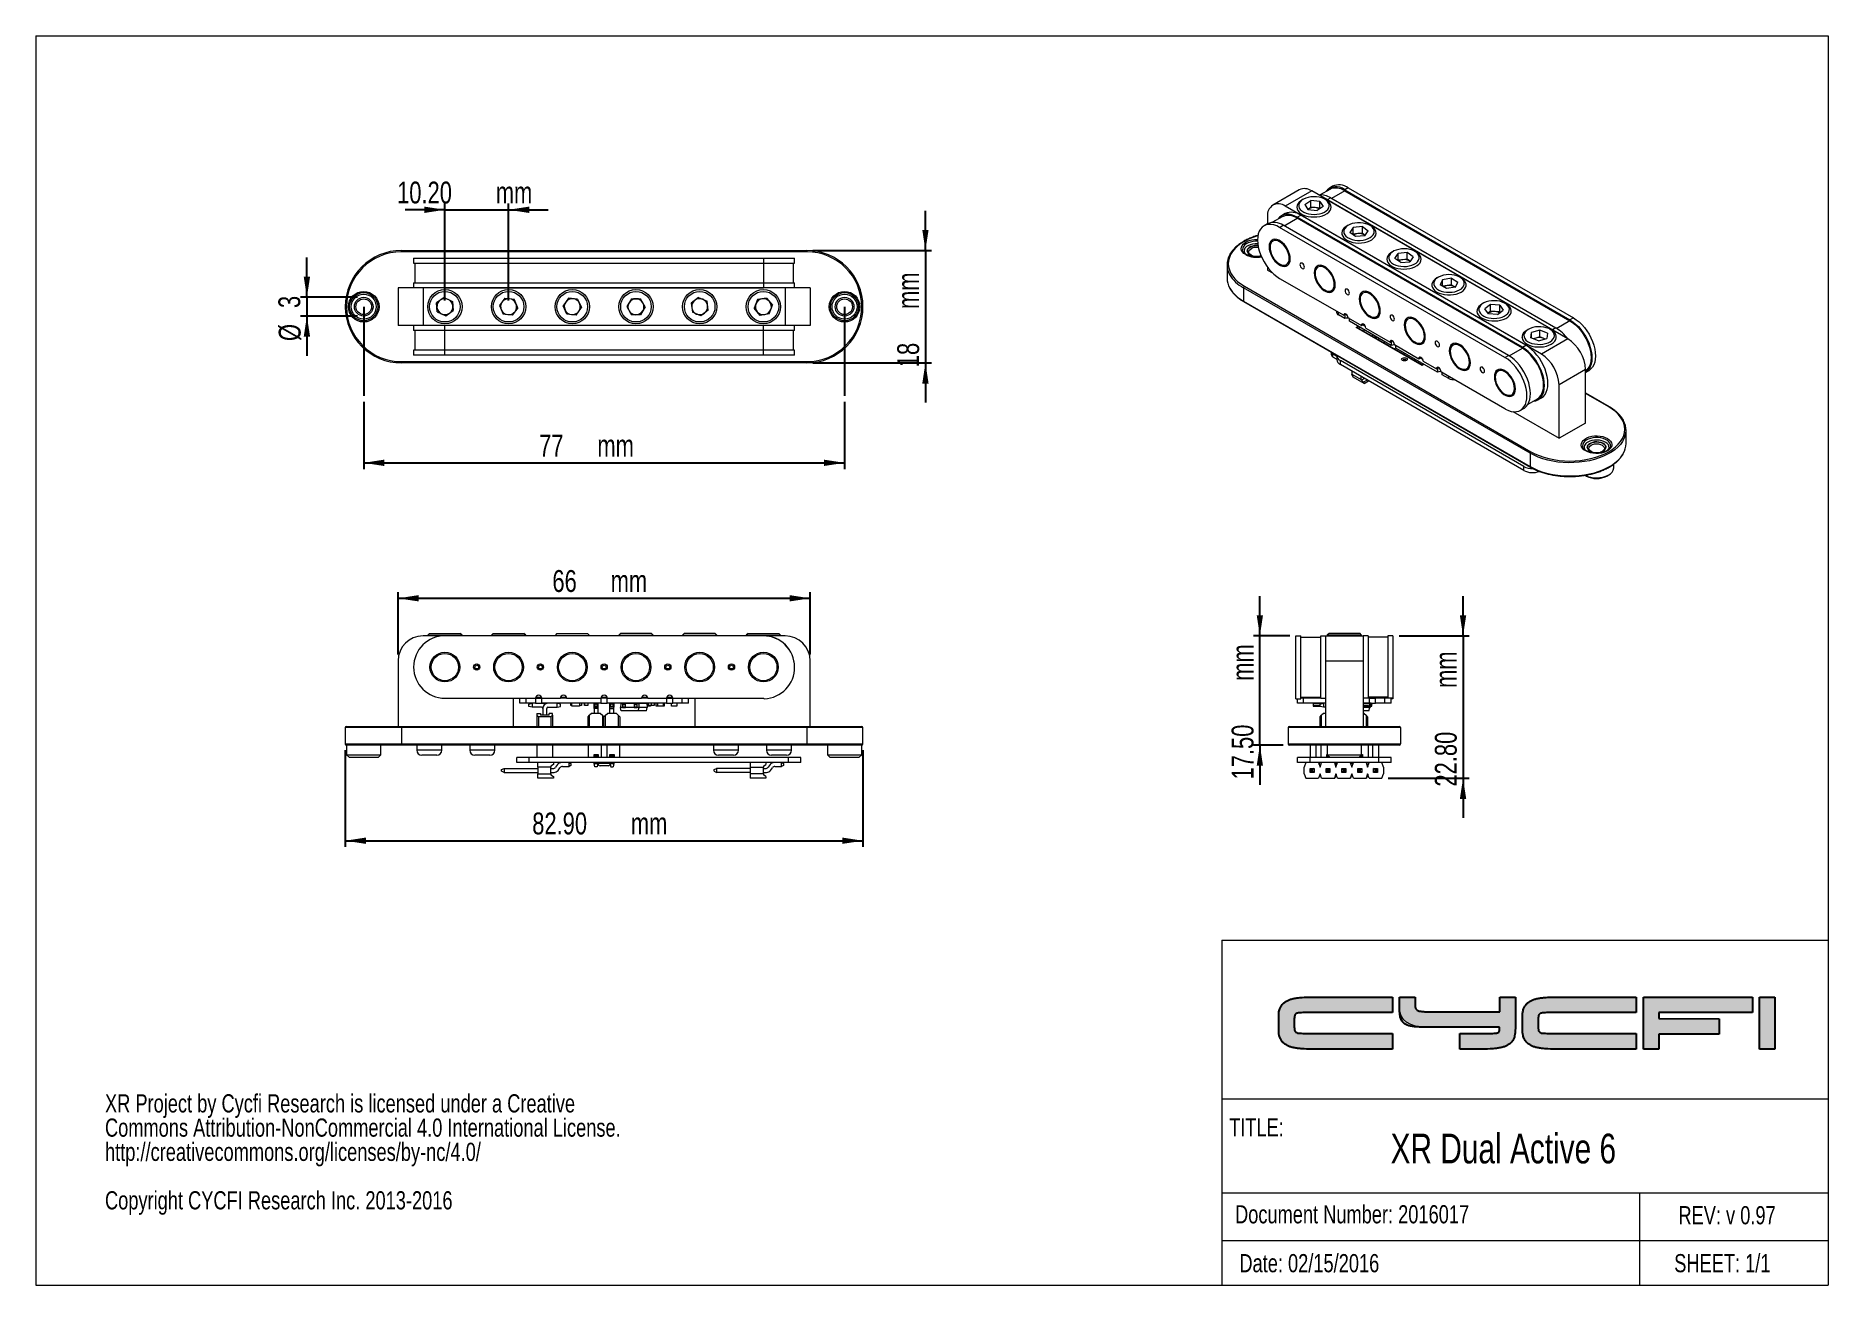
# Model space of a CAD drawing. Header units: millimetres. Extents: x 5 to 292, y 5 to 205.
import ezdxf

# ---------------------------------------------------------------- set-up
doc = ezdxf.new("R2010")
doc.units = ezdxf.units.MM
doc.layers.add('LAYER_1', color=179, linetype='Continuous')
doc.layers.add('SLD-0', color=179, linetype='Continuous')
doc.styles.add('SLDTEXTSTYLE0', font='TXT', dxfattribs={"width": 0.75})
doc.dimstyles.new('SLDDIMSTYLE0', dxfattribs={"dimtxt": 3.5, "dimasz": 3.302, "dimexe": 0, "dimexo": 0.0625, "dimgap": 0.875, "dimtad": 1, "dimrnd": 1e-09, "dimzin": 12, "dimdsep": 46, "dimtxsty": 'SLDTEXTSTYLE0', "dimsah": 1, "dimcen": 0.09, "dimadec": 0, "dimazin": 3, "dimtfac": 1, "dimtofl": 0, "dimtmove": 0, "dimatfit": 3, "dimfxl": 1, "dimfrac": 2, "dimtolj": 1, "dimtzin": 12, "dimarcsym": 0})
doc.dimstyles.new('SLDDIMSTYLE1', dxfattribs={"dimtxt": 3.5, "dimasz": 3.302, "dimexe": 0, "dimexo": 0.0625, "dimgap": 0.875, "dimtad": 1, "dimrnd": 1e-09, "dimzin": 4, "dimdsep": 46, "dimtxsty": 'SLDTEXTSTYLE0', "dimsah": 1, "dimcen": 0.09, "dimadec": 0, "dimazin": 1, "dimtfac": 1, "dimtmove": 0, "dimatfit": 0, "dimfxl": 1, "dimfrac": 2, "dimtolj": 1, "dimtzin": 12, "dimarcsym": 0})
doc.dimstyles.new('SLDDIMSTYLE2', dxfattribs={"dimtxt": 3.5, "dimasz": 3.302, "dimexe": 0, "dimexo": 0.0625, "dimgap": 0.875, "dimtad": 1, "dimrnd": 1e-09, "dimzin": 12, "dimdsep": 46, "dimtxsty": 'SLDTEXTSTYLE0', "dimsah": 1, "dimcen": 0.09, "dimadec": 0, "dimazin": 3, "dimtfac": 1, "dimtmove": 0, "dimatfit": 0, "dimfxl": 1, "dimfrac": 2, "dimtolj": 1, "dimtzin": 12, "dimarcsym": 0})
doc.dimstyles.new('SLDDIMSTYLE3', dxfattribs={"dimtxt": 3.5, "dimasz": 3.302, "dimexe": 0, "dimexo": 0.0625, "dimgap": 0.875, "dimtad": 1, "dimrnd": 1e-09, "dimzin": 4, "dimdsep": 46, "dimtxsty": 'SLDTEXTSTYLE0', "dimsah": 1, "dimcen": 0.09, "dimadec": 0, "dimazin": 1, "dimtfac": 1, "dimtofl": 0, "dimtmove": 0, "dimatfit": 3, "dimfxl": 1, "dimfrac": 2, "dimtolj": 1, "dimtzin": 12, "dimarcsym": 0})

msp = doc.modelspace()

# ---------------------------------------------------------------- texts
at = {"color": 7, "linetype": 'Continuous', "lineweight": 0, "style": 'SLDTEXTSTYLE0'}
for s, insert, char_height, attachment_point in [('TITLE:', (196.104, 31.801), 2.9104, 1), ('XR Dual Active 6', (240.015, 29.339), 4.7625, 2), ('Document Number: 2016017', (197.052, 17.889), 2.91042, 1), ('REV: v 0.97', (268.05, 17.737), 2.91042, 1), ('Date: 02/15/2016', (197.748, 10.058), 2.91042, 1), ('SHEET: 1/1', (267.377, 10.058), 2.9104, 1)]:
    msp.add_mtext(s, dxfattribs=dict(at, insert=insert, char_height=char_height, attachment_point=attachment_point))

# ---------------------------------------------------------------- blocks, each defined once
blk = doc.blocks.new('SW_NOTE_0')
at = {"color": 0, "linetype": 'Continuous', "lineweight": 0, "char_height": 2.9104, "attachment_point": 1, "style": 'SLDTEXTSTYLE0'}
for s, insert in [('XR Project by Cycfi Research is licensed under a Creative', (0, 3.75)), ('Commons Attribution-NonCommercial 4.0 International License.', (0, -0.13)), ('http://creativecommons.org/licenses/by-nc/4.0/', (0, -4.01)), ('Copyright CYCFI Research Inc. 2013-2016', (0, -11.77))]:
    blk.add_mtext(s, dxfattribs=dict(at, insert=insert))
blk = doc.blocks.new('_D')
at = {"layer": 'SLD-0'}
for p, q in [((57.52, 146.47), (57.52, 135.73)), ((134.52, 146.47), (134.52, 135.73)), ((57.52, 136.73), (134.52, 136.73))]:
    blk.add_line(p, q, dxfattribs=at)
for points in [[(57.52, 136.73), (60.83, 136.22), (60.83, 137.24)], [(134.52, 136.73), (131.22, 137.24), (131.22, 136.22)]]:
    blk.add_solid(points, dxfattribs=at)
at = {"layer": 'SLD-0', "char_height": 3.5, "attachment_point": 1, "style": 'SLDTEXTSTYLE0'}
for s, insert in [('77', (85.61, 141.24, 0.1)), ('mm', (94.94, 141.24, 0.1))]:
    blk.add_mtext(s, dxfattribs=dict(at, insert=insert))
blk = doc.blocks.new('_D_1')
at = {"layer": 'SLD-0'}
for p, q in [((70.52, 162.73), (70.52, 178.24)), ((80.72, 162.73), (80.72, 178.24)), ((70.52, 177.24), (64.17, 177.24)), ((70.52, 177.24), (80.72, 177.24)), ((80.72, 177.24), (87.07, 177.24))]:
    blk.add_line(p, q, dxfattribs=at)
for points in [[(70.52, 177.24), (67.22, 177.75), (67.22, 176.73)], [(80.72, 177.24), (84.03, 176.73), (84.03, 177.75)]]:
    blk.add_solid(points, dxfattribs=at)
at = {"layer": 'SLD-0', "char_height": 3.5, "attachment_point": 1, "style": 'SLDTEXTSTYLE0'}
for s, insert in [('10.20', (62.87, 181.75, 6.29)), ('mm', (78.67, 181.75, 6.29))]:
    blk.add_mtext(s, dxfattribs=dict(at, insert=insert))
blk = doc.blocks.new('_D_2')
at = {"layer": 'SLD-0'}
for p, q in [((48.43, 163.23), (48.43, 169.58)), ((56.52, 163.23), (47.43, 163.23)), ((48.43, 163.23), (48.43, 160.23)), ((56.52, 160.23), (47.43, 160.23)), ((48.43, 160.23), (48.43, 153.88))]:
    blk.add_line(p, q, dxfattribs=at)
for points in [[(48.43, 163.23), (48.94, 166.53), (47.92, 166.53)], [(48.43, 160.23), (47.92, 156.93), (48.94, 156.93)]]:
    blk.add_solid(points, dxfattribs=at)
at = {"layer": 'SLD-0', "char_height": 3.5, "attachment_point": 1, "rotation": 90, "style": 'SLDTEXTSTYLE0'}
for s, insert in [('3', (43.86, 161.51, 6.29)), ('%%c', (43.92, 156.23, 6.29))]:
    blk.add_mtext(s, dxfattribs=dict(at, insert=insert))
blk = doc.blocks.new('_D_3')
at = {"layer": 'SLD-0'}
for p, q in [((147.47, 170.73), (147.47, 177.08)), ((129.47, 170.73), (148.47, 170.73)), ((147.47, 170.73), (147.47, 152.73)), ((129.47, 152.73), (148.47, 152.73)), ((147.47, 152.73), (147.47, 146.38))]:
    blk.add_line(p, q, dxfattribs=at)
for points in [[(147.47, 170.73), (147.98, 174.03), (146.97, 174.03)], [(147.47, 152.73), (146.97, 149.43), (147.98, 149.43)]]:
    blk.add_solid(points, dxfattribs=at)
at = {"layer": 'SLD-0', "char_height": 3.5, "attachment_point": 1, "rotation": 90, "style": 'SLDTEXTSTYLE0'}
for s, insert in [('mm', (142.96, 161.36, 6.29)), ('18', (142.96, 152.04, 6.29))]:
    blk.add_mtext(s, dxfattribs=dict(at, insert=insert))
blk = doc.blocks.new('_D_4')
at = {"layer": 'SLD-0'}
for p, q in [((54.57, 90.73), (54.57, 75.23)), ((137.47, 90.73), (137.47, 75.23)), ((54.57, 76.23), (137.47, 76.23))]:
    blk.add_line(p, q, dxfattribs=at)
for points in [[(54.57, 76.23), (57.88, 75.73), (57.88, 76.74)], [(137.47, 76.23), (134.17, 76.74), (134.17, 75.73)]]:
    blk.add_solid(points, dxfattribs=at)
at = {"layer": 'SLD-0', "char_height": 3.5, "attachment_point": 1, "style": 'SLDTEXTSTYLE0'}
for s, insert in [('82.90', (84.51, 80.75, 0.1)), ('mm', (100.3, 80.75, 0.1))]:
    blk.add_mtext(s, dxfattribs=dict(at, insert=insert))
blk = doc.blocks.new('_D_5')
at = {"layer": 'SLD-0'}
for p, q in [((63.02, 106.03), (63.02, 116.04)), ((63.02, 115.04), (129.02, 115.04)), ((129.02, 106.03), (129.02, 116.04))]:
    blk.add_line(p, q, dxfattribs=at)
for points in [[(63.02, 115.04), (66.33, 114.54), (66.33, 115.55)], [(129.02, 115.04), (125.72, 115.55), (125.72, 114.54)]]:
    blk.add_solid(points, dxfattribs=at)
at = {"layer": 'SLD-0', "char_height": 3.5, "attachment_point": 1, "style": 'SLDTEXTSTYLE0'}
for s, insert in [('66', (87.74, 119.56, 0.1)), ('mm', (97.07, 119.56, 0.1))]:
    blk.add_mtext(s, dxfattribs=dict(at, insert=insert))
blk = doc.blocks.new('_D_6')
at = {"layer": 'SLD-0'}
for p, q in [((233.56, 109.03), (233.56, 115.38)), ((223.33, 109.03), (234.56, 109.03)), ((233.56, 109.03), (233.56, 86.23)), ((221.58, 86.23), (234.56, 86.23)), ((233.56, 86.23), (233.56, 79.88))]:
    blk.add_line(p, q, dxfattribs=at)
for points in [[(233.56, 109.03), (234.07, 112.34), (233.05, 112.34)], [(233.56, 86.23), (233.05, 82.93), (234.07, 82.93)]]:
    blk.add_solid(points, dxfattribs=at)
at = {"layer": 'SLD-0', "char_height": 3.5, "attachment_point": 1, "rotation": 90, "style": 'SLDTEXTSTYLE0'}
for s, insert in [('mm', (229.05, 100.69, 0.1)), ('22.80', (229.05, 84.9, 0.1))]:
    blk.add_mtext(s, dxfattribs=dict(at, insert=insert))
blk = doc.blocks.new('_D_7')
at = {"layer": 'SLD-0'}
for p, q in [((201.03, 109.03), (201.03, 115.38)), ((205.8, 109.03), (200.03, 109.03)), ((201.03, 91.53), (201.03, 109.03)), ((204.76, 91.53), (200.03, 91.53)), ((201.03, 91.53), (201.03, 85.18))]:
    blk.add_line(p, q, dxfattribs=at)
for points in [[(201.03, 109.03), (201.53, 112.34), (200.52, 112.34)], [(201.03, 91.53), (200.52, 88.23), (201.53, 88.23)]]:
    blk.add_solid(points, dxfattribs=at)
at = {"layer": 'SLD-0', "char_height": 3.5, "attachment_point": 1, "rotation": 90, "style": 'SLDTEXTSTYLE0'}
for s, insert in [('mm', (196.51, 101.83, 0.1)), ('17.50', (196.51, 86.04, 0.1))]:
    blk.add_mtext(s, dxfattribs=dict(at, insert=insert))
blk = doc.blocks.new('BLOCK 2')
at = {"layer": 'LAYER_1', "lineweight": 0}
for p, q in [((12.25, -6.33), (25.47, -6.33)), ((25.47, -6.33), (25.47, -8.81)), ((26.62, -6.33), (29.1, -6.33)), ((29.1, -6.33), (29.1, -7.85)), ((42.69, -8.67), (42.69, -6.33)), ((42.69, -6.33), (45.17, -6.33)), ((45.17, -6.33), (45.17, -11.29)), ((51.3, -6.33), (64.52, -6.33)), ((64.52, -6.33), (64.52, -8.81)), ((65.68, -6.33), (83.16, -6.33)), ((65.68, -14.64), (65.68, -6.33)), ((83.16, -6.33), (83.16, -8.81)), ((84.26, -14.64), (84.26, -6.33)), ((84.26, -6.33), (86.74, -6.33)), ((86.74, -6.33), (86.74, -14.64)), ((7.27, -11.64), (7.27, -9.33)), ((9.75, -9.97), (9.75, -11)), ((25.47, -8.81), (12.25, -8.81)), ((31.24, -8.67), (42.69, -8.67)), ((46.32, -11.64), (46.32, -9.33)), ((48.8, -9.97), (48.8, -10.65)), ((64.52, -8.81), (51.3, -8.81)), ((68.16, -8.81), (68.14, -9.77)), ((68.14, -9.77), (77.79, -9.78)), ((83.16, -8.81), (68.16, -8.81)), ((77.79, -9.78), (77.79, -12.25)), ((12.25, -12.16), (25.47, -12.16)), ((25.47, -12.16), (25.47, -14.64)), ((36.26, -14.64), (36.26, -12.16)), ((36.26, -12.16), (40.19, -12.16)), ((51.3, -12.16), (64.52, -12.16)), ((64.52, -12.16), (64.52, -14.64)), ((77.79, -12.25), (68.14, -12.25)), ((68.14, -12.25), (68.16, -14.64)), ((25.47, -14.64), (12.25, -14.64)), ((40.19, -14.64), (36.26, -14.64)), ((64.52, -14.64), (51.3, -14.64)), ((68.16, -14.64), (65.68, -14.64)), ((86.74, -14.64), (84.26, -14.64))]:
    blk.add_line(p, q, dxfattribs=at)
for points, degree in [([(7.27, -9.33), (7.27, -8.77), (7.38, -8.29), (7.6, -7.9)], 3), ([(7.6, -7.9), (7.82, -7.49), (8.16, -7.16), (8.61, -6.92)], 3), ([(8.61, -6.92), (9.02, -6.7), (9.54, -6.55), (10.16, -6.46)], 3), ([(10.16, -6.46), (10.74, -6.37), (11.45, -6.33), (12.25, -6.33)], 3), ([(26.62, -7.82), (26.62, -7.56), (26.62, -6.33)], 2), ([(31.25, -11.15), (28.11, -11.14), (26.62, -10.13), (26.62, -7.82)], 3), ([(29.1, -7.85), (29.1, -8.01), (29.12, -7.86), (29.16, -8.03)], 3), ([(29.16, -8.03), (29.2, -8.18), (29.33, -8.32), (29.45, -8.41)], 3), ([(29.45, -8.41), (29.61, -8.53), (29.73, -8.55), (30.02, -8.6)], 3), ([(30.02, -8.6), (30.33, -8.65), (30.74, -8.67), (31.24, -8.67)], 3), ([(46.32, -9.33), (46.32, -8.77), (46.43, -8.29), (46.64, -7.9)], 3), ([(46.64, -7.9), (46.86, -7.49), (47.2, -7.16), (47.65, -6.92)], 3), ([(47.65, -6.92), (48.07, -6.7), (48.59, -6.55), (49.21, -6.46)], 3), ([(49.21, -6.46), (49.79, -6.37), (50.49, -6.33), (51.3, -6.33)], 3), ([(9.8, -9.47), (9.76, -9.77), (9.75, -9.83), (9.75, -9.97)], 3), ([(9.75, -11), (9.75, -11.14), (9.78, -11.3), (9.8, -11.51)], 3), ([(10.04, -8.99), (9.89, -9.09), (9.85, -9.23), (9.8, -9.47)], 3), ([(10.67, -8.83), (10.24, -8.88), (10.15, -8.94), (10.04, -8.99)], 3), ([(12.25, -8.81), (11.59, -8.81), (11.05, -8.79), (10.67, -8.83)], 3), ([(42.62, -11.15), (34.39, -11.15), (31.25, -11.15)], 2), ([(42.49, -11.93), (42.63, -11.81), (42.6, -11.16), (42.62, -11.15)], 3), ([(45.17, -11.29), (45.17, -11.84), (45.06, -12.68), (44.85, -13.07)], 3), ([(48.85, -9.47), (48.81, -9.77), (48.8, -9.83), (48.8, -9.97)], 3), ([(48.8, -10.65), (48.8, -10.78), (48.82, -11.3), (48.85, -11.51)], 3), ([(49.09, -8.99), (48.93, -9.09), (48.9, -9.23), (48.85, -9.47)], 3), ([(49.71, -8.83), (49.29, -8.88), (49.19, -8.94), (49.09, -8.99)], 3), ([(51.3, -8.81), (50.64, -8.81), (50.09, -8.79), (49.71, -8.83)], 3), ([(7.6, -13.07), (7.38, -12.68), (7.27, -12.2), (7.27, -11.64)], 3), ([(8.61, -14.05), (8.16, -13.81), (7.82, -13.48), (7.6, -13.07)], 3), ([(10.16, -14.51), (9.54, -14.43), (9.02, -14.27), (8.61, -14.05)], 3), ([(9.8, -11.51), (9.81, -11.51), (9.81, -11.76), (10.03, -11.92)], 3), ([(10.03, -11.92), (10.28, -12.11), (10.4, -12.07), (10.69, -12.1)], 3), ([(10.69, -12.1), (11.07, -12.14), (11.59, -12.16), (12.25, -12.16)], 3), ([(40.19, -12.16), (40.85, -12.16), (41.4, -12.16), (41.78, -12.12)], 3), ([(41.78, -12.12), (42.2, -12.08), (42.36, -12.05), (42.49, -11.93)], 3), ([(43.84, -14.05), (43.42, -14.27), (42.9, -14.43), (42.28, -14.51)], 3), ([(44.85, -13.07), (44.63, -13.48), (44.29, -13.81), (43.84, -14.05)], 3), ([(46.64, -13.07), (46.43, -12.68), (46.32, -12.2), (46.32, -11.64)], 3), ([(47.65, -14.05), (47.2, -13.81), (46.86, -13.48), (46.64, -13.07)], 3), ([(49.21, -14.51), (48.59, -14.43), (48.07, -14.27), (47.65, -14.05)], 3), ([(48.85, -11.51), (48.85, -11.51), (48.86, -11.76), (49.07, -11.92)], 3), ([(49.07, -11.92), (49.32, -12.11), (49.45, -12.07), (49.74, -12.1)], 3), ([(49.74, -12.1), (50.12, -12.14), (50.64, -12.16), (51.3, -12.16)], 3), ([(12.25, -14.64), (11.45, -14.64), (10.74, -14.6), (10.16, -14.51)], 3), ([(42.28, -14.51), (41.7, -14.6), (41, -14.64), (40.19, -14.64)], 3), ([(51.3, -14.64), (50.49, -14.64), (49.79, -14.6), (49.21, -14.51)], 3)]:
    blk.add_open_spline(points, degree=degree, dxfattribs=at)

# ---------------------------------------------------------------- dimensions: what is measured, and where the dimension line sits
at = {"layer": 'SLD-0'}
for base, p1, p2, dimstyle, picture, middle in [((80.725, 177.241), (70.525, 161.727), (80.725, 161.727), 'SLDDIMSTYLE1', '_D_1', (75.134, 177.241)), ((134.525, 136.727), (57.525, 147.466), (134.525, 147.466), 'SLDDIMSTYLE0', '_D', (94.638, 136.727)), ((129.025, 115.044), (63.025, 105.035), (129.025, 105.035), 'SLDDIMSTYLE0', '_D_5', (96.771, 115.044)), ((137.475, 76.235), (54.575, 91.735), (137.475, 91.735), 'SLDDIMSTYLE3', '_D_4', (96.771, 76.235))]:
    dim = msp.add_linear_dim(base=base, p1=p1, p2=p2, text='<> mm', dimstyle=dimstyle, dxfattribs=at)
    dim.commit()
    dim.dimension.update_dxf_attribs({"geometry": picture, "text_midpoint": middle, "dimtype": 160})
for base, p1, p2, text, dimstyle, picture, middle in [((147.475, 152.727), (128.475, 170.727), (128.475, 152.727), '<> mm', 'SLDDIMSTYLE2', '_D_3', (147.475, 161.065)), ((48.429, 160.227), (57.525, 163.227), (57.525, 160.227), '%%c<>', 'SLDDIMSTYLE2', '_D_2', (48.429, 161.588)), ((201.026, 109.035), (205.763, 91.535), (206.8, 109.035), '<> mm', 'SLDDIMSTYLE1', '_D_7', (201.026, 98.299)), ((233.563, 86.235), (222.325, 109.035), (220.576, 86.235), '<> mm', 'SLDDIMSTYLE1', '_D_6', (233.563, 97.163))]:
    dim = msp.add_linear_dim(base=base, p1=p1, p2=p2, angle=90, text=text, dimstyle=dimstyle, dxfattribs=at)
    dim.commit()
    dim.dimension.update_dxf_attribs({"geometry": picture, "text_midpoint": middle, "dimtype": 160})

# ---------------------------------------------------------------- hatches: boundary and pattern name
at = {"layer": 'LAYER_1'}
h = msp.add_hatch(color=250, dxfattribs=at)
edge = h.paths.add_edge_path(flags=0)
edge.add_line((222.244, 45.358), (222.244, 42.881))
edge.add_line((222.244, 42.881), (209.025, 42.881))
edge.add_spline(control_points=[(209.025, 42.881), (208.219, 42.881), (207.516, 42.923), (206.935, 43.007), (206.318, 43.095), (205.795, 43.253), (205.381, 43.474), (204.93, 43.714), (204.59, 44.041), (204.369, 44.447), (204.156, 44.84), (204.047, 45.323), (204.047, 45.883)], knot_values=[0, 0, 0, 0, 1, 2, 3, 4, 5, 6, 7, 8, 9, 10, 10, 10, 10], weights=[1, 1, 1, 1, 1, 1, 1, 1, 1, 1, 1, 1, 1], degree=3, periodic=0)
edge.add_line((204.047, 45.883), (204.047, 48.187))
edge.add_spline(control_points=[(204.047, 48.187), (204.047, 48.748), (204.156, 49.231), (204.369, 49.623), (204.59, 50.029), (204.93, 50.357), (205.381, 50.597), (205.795, 50.817), (206.318, 50.975), (206.935, 51.063), (207.518, 51.147), (208.221, 51.19), (209.025, 51.19)], knot_values=[0, 0, 0, 0, 1, 2, 3, 4, 5, 6, 7, 8, 9, 10, 10, 10, 10], weights=[1, 1, 1, 1, 1, 1, 1, 1, 1, 1, 1, 1, 1], degree=3, periodic=0)
edge.add_line((209.025, 51.19), (222.244, 51.19))
edge.add_line((222.244, 51.19), (222.244, 48.713))
edge.add_line((222.244, 48.713), (209.025, 48.713))
edge.add_spline(control_points=[(209.025, 48.713), (208.367, 48.713), (207.821, 48.728), (207.442, 48.686), (207.015, 48.639), (206.92, 48.586), (206.818, 48.526), (206.658, 48.433), (206.624, 48.295), (206.573, 48.052), (206.536, 47.756), (206.524, 47.687), (206.524, 47.549)], knot_values=[0, 0, 0, 0, 1, 2, 3, 4, 5, 6, 7, 8, 9, 10, 10, 10, 10], weights=[1, 1, 1, 1, 1, 1, 1, 1, 1, 1, 1, 1, 1], degree=3, periodic=0)
edge.add_line((206.524, 47.549), (206.524, 46.521))
edge.add_spline(control_points=[(206.524, 46.521), (206.524, 46.383), (206.549, 46.225), (206.574, 46.015), (206.58, 46.007), (206.587, 45.761), (206.8, 45.598), (207.049, 45.408), (207.176, 45.452), (207.463, 45.421), (207.842, 45.38), (208.368, 45.358), (209.025, 45.358)], knot_values=[0, 0, 0, 0, 1, 2, 3, 4, 5, 6, 7, 8, 9, 10, 10, 10, 10], weights=[1, 1, 1, 1, 1, 1, 1, 1, 1, 1, 1, 1, 1], degree=3, periodic=0)
edge.add_line((209.025, 45.358), (222.244, 45.358))
h = msp.add_hatch(color=250, dxfattribs=at)
edge = h.paths.add_edge_path(flags=0)
edge.add_spline(control_points=[(241.943, 46.235), (241.943, 45.677), (241.835, 44.839), (241.621, 44.447), (241.4, 44.041), (241.06, 43.714), (240.609, 43.473), (240.195, 43.252), (239.673, 43.096), (239.055, 43.007), (238.472, 42.923), (237.769, 42.881), (236.965, 42.881)], knot_values=[0, 0, 0, 0, 1, 2, 3, 4, 5, 6, 7, 8, 9, 10, 10, 10, 10], weights=[1, 1, 1, 1, 1, 1, 1, 1, 1, 1, 1, 1, 1], degree=3, periodic=0)
edge.add_line((236.965, 42.881), (233.03, 42.881))
edge.add_line((233.03, 42.881), (233.03, 45.357))
edge.add_line((233.03, 45.357), (236.965, 45.357))
edge.add_spline(control_points=[(236.965, 45.357), (237.623, 45.357), (238.175, 45.356), (238.55, 45.398), (238.971, 45.445), (239.129, 45.47), (239.266, 45.589), (239.403, 45.708), (239.376, 46.356), (239.396, 46.374)], knot_values=[0, 0, 0, 0, 1, 2, 3, 4, 5, 6, 7, 7, 7, 7], weights=[1, 1, 1, 1, 1, 1, 1, 1, 1, 1], degree=3, periodic=0)
edge.add_spline(control_points=[(239.396, 46.374), (231.16, 46.37), (228.021, 46.374), (224.883, 46.379), (223.394, 47.388), (223.394, 49.704), (223.394, 49.966), (223.394, 51.19)], knot_values=[0, 0, 0, 0, 1, 2, 3, 4, 5, 5, 5, 5], weights=[1, 1, 1, 1, 1, 1, 1, 1], degree=3, periodic=0)
edge.add_line((223.394, 51.19), (225.871, 51.19))
edge.add_line((225.871, 51.19), (225.871, 49.674))
edge.add_spline(control_points=[(225.871, 49.674), (225.871, 49.512), (225.893, 49.664), (225.938, 49.494), (225.978, 49.344), (226.099, 49.206), (226.219, 49.115), (226.384, 48.991), (226.508, 48.968), (226.789, 48.924), (227.101, 48.876), (227.512, 48.851), (228.009, 48.851)], knot_values=[0, 0, 0, 0, 1, 2, 3, 4, 5, 6, 7, 8, 9, 10, 10, 10, 10], weights=[1, 1, 1, 1, 1, 1, 1, 1, 1, 1, 1, 1, 1], degree=3, periodic=0)
edge.add_line((228.009, 48.851), (239.466, 48.851))
edge.add_line((239.466, 48.851), (239.466, 51.19))
edge.add_line((239.466, 51.19), (241.943, 51.19))
edge.add_line((241.943, 51.19), (241.943, 46.235))
h = msp.add_hatch(color=250, dxfattribs=at)
edge = h.paths.add_edge_path(flags=0)
edge.add_line((261.291, 45.358), (261.291, 42.881))
edge.add_line((261.291, 42.881), (248.072, 42.881))
edge.add_spline(control_points=[(248.072, 42.881), (247.266, 42.881), (246.562, 42.923), (245.981, 43.007), (245.365, 43.095), (244.842, 43.253), (244.427, 43.474), (243.977, 43.714), (243.636, 44.041), (243.415, 44.447), (243.202, 44.84), (243.093, 45.323), (243.093, 45.883)], knot_values=[0, 0, 0, 0, 1, 2, 3, 4, 5, 6, 7, 8, 9, 10, 10, 10, 10], weights=[1, 1, 1, 1, 1, 1, 1, 1, 1, 1, 1, 1, 1], degree=3, periodic=0)
edge.add_line((243.093, 45.883), (243.093, 48.187))
edge.add_spline(control_points=[(243.093, 48.187), (243.093, 48.748), (243.202, 49.231), (243.415, 49.623), (243.636, 50.029), (243.977, 50.357), (244.427, 50.597), (244.842, 50.817), (245.365, 50.975), (245.982, 51.063), (246.565, 51.147), (247.268, 51.19), (248.072, 51.19)], knot_values=[0, 0, 0, 0, 1, 2, 3, 4, 5, 6, 7, 8, 9, 10, 10, 10, 10], weights=[1, 1, 1, 1, 1, 1, 1, 1, 1, 1, 1, 1, 1], degree=3, periodic=0)
edge.add_line((248.072, 51.19), (261.291, 51.19))
edge.add_line((261.291, 51.19), (261.291, 48.713))
edge.add_line((261.291, 48.713), (248.072, 48.713))
edge.add_spline(control_points=[(248.072, 48.713), (247.414, 48.713), (246.867, 48.728), (246.488, 48.686), (246.062, 48.639), (245.966, 48.586), (245.864, 48.526), (245.705, 48.433), (245.671, 48.295), (245.619, 48.052), (245.583, 47.756), (245.571, 47.687), (245.571, 47.549)], knot_values=[0, 0, 0, 0, 1, 2, 3, 4, 5, 6, 7, 8, 9, 10, 10, 10, 10], weights=[1, 1, 1, 1, 1, 1, 1, 1, 1, 1, 1, 1, 1], degree=3, periodic=0)
edge.add_line((245.571, 47.549), (245.571, 46.874))
edge.add_spline(control_points=[(245.571, 46.874), (245.571, 46.736), (245.595, 46.225), (245.621, 46.015), (245.626, 46.007), (245.633, 45.761), (245.846, 45.598), (246.095, 45.408), (246.223, 45.452), (246.51, 45.421), (246.889, 45.38), (247.414, 45.358), (248.072, 45.358)], knot_values=[0, 0, 0, 0, 1, 2, 3, 4, 5, 6, 7, 8, 9, 10, 10, 10, 10], weights=[1, 1, 1, 1, 1, 1, 1, 1, 1, 1, 1, 1, 1], degree=3, periodic=0)
edge.add_line((248.072, 45.358), (261.291, 45.358))
for points in [[(262.453, 42.881), (262.453, 51.19), (279.931, 51.19), (279.931, 48.713), (264.93, 48.713), (264.909, 47.747), (274.567, 47.739), (274.567, 45.269), (264.909, 45.269), (264.93, 42.881)], [(283.513, 51.19), (283.513, 42.881), (281.036, 42.881), (281.036, 51.19)]]:
    msp.add_hatch(color=250, dxfattribs=at).paths.add_polyline_path(points, flags=0)

# ---------------------------------------------------------------- linework, layer by layer
at = {"color": 7, "linetype": 'Continuous', "lineweight": 0}
for p, q in [((5.026, 205.086), (292.026, 205.086)), ((5.026, 205.086), (5.026, 5.086)), ((292.026, 205.086), (292.026, 5.086)), ((194.948, 60.336), (292.026, 60.336)), ((194.948, 60.336), (194.948, 5.086)), ((292.026, 34.862), (194.948, 34.862)), ((194.948, 19.845), (292.026, 19.845)), ((261.869, 12.235), (261.869, 19.845)), ((194.948, 12.235), (292.026, 12.235)), ((261.869, 5.086), (261.869, 12.235)), ((5.026, 5.086), (292.026, 5.086))]:
    msp.add_line(p, q, dxfattribs=at)
at = {"color": 7, "linetype": 'Continuous', "lineweight": 15}
for p, q in [((212.683, 180.999), (212.117, 180.673)), ((207.332, 180.45), (203.089, 178.001)), ((209.331, 180.252), (205.089, 177.803)), ((207.952, 178.918), (207.74, 178.796)), ((208.23, 178.067), (209.18, 178.721)), ((208.23, 178.067), (208.734, 177.265)), ((210.636, 178.572), (209.18, 178.721)), ((209.18, 177.659), (209.18, 178.721)), ((250.344, 156.576), (209.331, 180.252)), ((210.636, 178.572), (211.14, 177.77)), ((210.636, 177.51), (210.636, 178.572)), ((212.208, 180.515), (210.672, 179.628)), ((211.63, 178.796), (211.418, 178.918)), ((212.372, 179.15), (211.806, 178.823)), ((211.806, 178.823), (247.869, 158.005)), ((212.372, 179.15), (248.434, 158.332)), ((215.174, 180.768), (214.608, 180.441)), ((214.608, 180.441), (250.671, 159.623)), ((214.608, 180.278), (250.671, 159.459)), ((215.174, 180.768), (251.236, 159.949)), ((202.26, 176.17), (202.26, 175.003)), ((204.598, 176.122), (203.062, 175.235)), ((205.064, 176.622), (204.498, 176.295)), ((246.101, 154.127), (205.089, 177.803)), ((206.935, 177.674), (206.935, 177.599)), ((206.998, 176.048), (207.564, 176.374)), ((243.06, 155.229), (206.998, 176.048)), ((243.06, 155.066), (206.998, 175.884)), ((243.626, 155.556), (207.564, 176.374)), ((208.696, 177.326), (208.705, 177.332)), ((208.705, 177.332), (209.18, 177.659)), ((208.734, 177.265), (210.19, 177.117)), ((209.908, 177.585), (209.18, 177.659)), ((210.636, 177.51), (209.908, 177.585)), ((211.14, 177.77), (210.19, 177.117)), ((210.636, 177.51), (210.674, 177.449)), ((212.435, 177.599), (212.435, 177.674)), ((202.262, 175.004), (201.696, 174.678)), ((204.196, 174.43), (204.762, 174.757)), ((240.258, 153.612), (204.196, 174.43)), ((240.824, 153.938), (204.762, 174.757)), ((214.147, 173.508), (214.147, 173.435)), ((215.165, 174.753), (214.953, 174.63)), ((215.976, 174.42), (215.436, 173.626)), ((216.357, 172.959), (215.436, 173.626)), ((215.976, 173.359), (215.92, 173.276)), ((217.437, 174.547), (215.976, 174.42)), ((215.976, 173.359), (215.976, 174.42)), ((216.707, 173.422), (215.976, 173.359)), ((217.819, 173.086), (216.357, 172.959)), ((217.437, 173.486), (216.707, 173.422)), ((217.437, 174.547), (218.359, 173.88)), ((217.437, 173.486), (217.437, 174.547)), ((217.437, 173.486), (217.875, 173.169)), ((217.819, 173.086), (218.359, 173.88)), ((218.842, 174.63), (218.63, 174.753)), ((219.647, 173.435), (219.647, 173.508)), ((63.575, 170.527), (63.575, 170.727)), ((63.575, 170.727), (128.475, 170.727)), ((128.475, 170.527), (63.575, 170.527)), ((65.525, 169.49), (65.525, 168.69)), ((65.525, 169.49), (70.525, 169.49)), ((70.525, 169.49), (70.525, 168.69)), ((70.525, 169.49), (121.525, 169.49)), ((121.525, 169.49), (121.525, 168.69)), ((121.525, 169.49), (126.525, 169.49)), ((126.525, 168.69), (126.525, 169.49)), ((128.475, 170.727), (128.475, 170.527)), ((198.493, 170.657), (198.493, 170.361)), ((201.204, 169.9), (201.138, 169.876)), ((221.36, 169.334), (221.36, 169.271)), ((222.377, 170.579), (222.165, 170.456)), ((222.652, 169.439), (223.172, 170.238)), ((223.59, 168.78), (222.652, 169.439)), ((224.63, 170.377), (223.172, 170.238)), ((223.172, 169.177), (223.172, 170.238)), ((225.568, 169.718), (224.63, 170.377)), ((224.63, 169.316), (224.63, 170.377)), ((225.568, 169.718), (225.048, 168.919)), ((226.055, 170.456), (225.843, 170.579)), ((226.86, 169.271), (226.86, 169.334)), ((65.525, 168.69), (70.525, 168.69)), ((65.725, 168.69), (65.725, 165.527)), ((70.525, 168.69), (121.525, 168.69)), ((70.525, 168.69), (70.525, 165.527)), ((121.525, 168.69), (126.525, 168.69)), ((121.525, 168.69), (121.525, 165.527)), ((126.325, 165.527), (126.325, 168.69)), ((195.771, 168.433), (195.771, 166.31)), ((202.26, 168.048), (202.26, 167.596)), ((202.26, 167.596), (203.067, 167.13)), ((223.126, 169.106), (223.172, 169.177)), ((223.901, 169.246), (223.172, 169.177)), ((223.59, 168.78), (225.048, 168.919)), ((224.63, 169.316), (223.901, 169.246)), ((225.094, 168.99), (224.63, 169.316)), ((63.025, 164.727), (63.025, 158.727)), ((67.025, 164.727), (63.025, 164.727)), ((65.525, 165.527), (65.525, 164.727)), ((65.525, 165.527), (70.525, 165.527)), ((125.025, 164.727), (67.025, 164.727)), ((67.025, 164.727), (67.025, 158.727)), ((70.525, 165.527), (70.525, 164.727)), ((70.525, 165.527), (121.525, 165.527)), ((70.525, 164.727), (121.525, 164.727)), ((121.525, 165.527), (121.525, 164.727)), ((121.525, 165.527), (126.525, 165.527)), ((125.025, 164.727), (125.025, 158.727)), ((129.025, 164.727), (125.025, 164.727)), ((126.525, 164.727), (126.525, 165.527)), ((129.025, 164.727), (129.025, 158.727)), ((244.298, 138.266), (198.407, 164.759)), ((198.407, 164.759), (198.407, 162.636)), ((198.548, 165.004), (244.439, 138.511)), ((204.196, 166.265), (214.449, 160.346)), ((228.572, 165.198), (228.572, 165.108)), ((229.59, 166.443), (229.378, 166.321)), ((230.28, 166.048), (229.894, 165.225)), ((230.936, 164.62), (229.894, 165.225)), ((231.709, 166.267), (230.28, 166.048)), ((230.28, 165), (230.28, 166.048)), ((230.995, 165.096), (230.299, 164.99)), ((232.364, 164.838), (230.936, 164.62)), ((231.709, 165.205), (230.995, 165.096)), ((231.709, 166.267), (232.751, 165.662)), ((231.709, 165.205), (231.709, 166.267)), ((231.709, 165.205), (232.23, 164.903)), ((232.335, 164.834), (232.23, 164.903)), ((232.23, 164.903), (232.346, 164.835)), ((232.364, 164.838), (232.751, 165.662)), ((233.267, 166.321), (233.055, 166.443)), ((234.072, 165.108), (234.072, 165.198)), ((70.397, 163.2), (69.186, 162.353)), ((69.314, 160.88), (69.186, 162.353)), ((69.314, 160.88), (70.653, 160.255)), ((70.397, 163.2), (71.736, 162.574)), ((70.653, 160.255), (71.864, 161.102)), ((71.736, 162.574), (71.864, 161.102)), ((80.134, 163.082), (79.256, 161.893)), ((79.256, 161.893), (79.847, 160.538)), ((80.134, 163.082), (81.603, 162.917)), ((82.194, 161.562), (81.316, 160.373)), ((82.194, 161.562), (81.603, 162.917)), ((90.314, 163.073), (89.454, 161.872)), ((90.065, 160.526), (89.454, 161.872)), ((91.785, 162.929), (90.314, 163.073)), ((91.536, 160.381), (92.396, 161.583)), ((91.785, 162.929), (92.396, 161.583)), ((100.39, 163.01), (99.647, 161.732)), ((99.647, 161.732), (100.382, 160.45)), ((100.39, 163.01), (101.868, 163.005)), ((102.603, 161.723), (101.86, 160.445)), ((102.603, 161.723), (101.868, 163.005)), ((111.135, 163.193), (109.961, 162.296)), ((109.961, 162.296), (110.151, 160.83)), ((111.515, 160.262), (110.151, 160.83)), ((111.135, 163.193), (112.499, 162.625)), ((112.689, 161.159), (111.515, 160.262)), ((112.689, 161.159), (112.499, 162.625)), ((120.575, 162.86), (120.069, 161.471)), ((121.019, 160.339), (120.069, 161.471)), ((122.031, 163.116), (120.575, 162.86)), ((122.031, 163.116), (122.981, 161.984)), ((122.475, 160.595), (122.981, 161.984)), ((198.407, 162.636), (244.298, 136.143)), ((198.448, 162.544), (244.339, 136.052)), ((213.299, 161.01), (213.299, 160.83)), ((235.785, 161.026), (235.785, 160.944)), ((236.802, 162.271), (236.59, 162.149)), ((237.972, 162.06), (237.07, 161.384)), ((237.633, 160.595), (237.07, 161.384)), ((237.972, 160.999), (237.564, 160.692)), ((239.437, 161.947), (237.972, 162.06)), ((237.972, 160.999), (237.972, 162.06)), ((238.704, 160.942), (237.972, 160.999)), ((239.437, 160.886), (238.704, 160.942)), ((239.098, 160.482), (240, 161.158)), ((239.437, 161.947), (240, 161.158)), ((239.437, 160.886), (239.437, 161.947)), ((239.437, 160.886), (239.506, 160.788)), ((240.48, 162.149), (240.268, 162.271)), ((241.285, 160.944), (241.285, 161.026)), ((67.025, 158.727), (63.025, 158.727)), ((65.525, 158.727), (65.525, 157.927)), ((70.525, 157.927), (65.525, 157.927)), ((65.725, 157.927), (65.725, 154.765)), ((125.025, 158.727), (67.025, 158.727)), ((70.525, 157.927), (70.525, 158.727)), ((121.525, 158.727), (70.525, 158.727)), ((121.525, 157.927), (70.525, 157.927)), ((70.525, 154.765), (70.525, 157.927)), ((81.316, 160.373), (79.847, 160.538)), ((91.536, 160.381), (90.065, 160.526)), ((101.86, 160.445), (100.382, 160.45)), ((122.475, 160.595), (121.019, 160.339)), ((121.525, 157.927), (121.525, 158.727)), ((126.525, 157.927), (121.525, 157.927)), ((121.525, 154.765), (121.525, 157.927)), ((129.025, 158.727), (125.025, 158.727)), ((126.325, 154.765), (126.325, 157.927)), ((126.525, 157.927), (126.525, 158.727)), ((214.645, 159.814), (213.592, 160.422)), ((214.449, 160.346), (214.803, 160.55)), ((214.645, 160.459), (214.645, 159.814)), ((215.156, 159.938), (217.278, 158.713)), ((215.367, 159.398), (215.367, 159.816)), ((222.07, 155.528), (215.367, 159.398)), ((227.009, 152.329), (216.473, 158.411)), ((227.009, 152.397), (216.673, 158.363)), ((217.278, 158.713), (217.631, 158.917)), ((217.92, 158.577), (217.481, 158.83)), ((217.651, 158.079), (217.651, 157.799)), ((217.985, 158.305), (221.874, 156.06)), ((239.098, 160.482), (237.633, 160.595)), ((244.015, 158.106), (243.803, 157.983)), ((245.876, 157.956), (244.537, 157.595)), ((247.087, 157.466), (245.876, 157.956)), ((245.876, 156.894), (245.876, 157.956)), ((247.692, 157.983), (247.48, 158.106)), ((248.434, 158.332), (247.869, 158.005)), ((251.236, 159.949), (250.671, 159.623)), ((219.065, 157.262), (219.065, 156.982)), ((219.387, 156.797), (219.63, 156.937)), ((219.419, 157.058), (219.419, 156.883)), ((219.51, 156.726), (219.753, 156.866)), ((219.632, 156.796), (219.628, 156.799)), ((219.702, 156.842), (219.702, 156.895)), ((219.864, 156.522), (220.106, 156.661)), ((220.997, 155.867), (220.997, 156.147)), ((221.874, 156.06), (222.227, 156.264)), ((222.07, 156.173), (222.07, 155.528)), ((222.793, 155.11), (222.551, 154.97)), ((222.581, 155.651), (226.47, 153.406)), ((222.791, 155.111), (222.791, 155.53)), ((229.495, 151.242), (222.791, 155.111)), ((222.794, 155.11), (222.793, 155.11)), ((222.793, 155.11), (222.793, 155.11)), ((242.997, 156.861), (242.997, 156.78)), ((243.06, 155.229), (243.626, 155.556)), ((244.408, 156.745), (244.537, 157.595)), ((245.618, 156.256), (244.408, 156.745)), ((244.537, 156.693), (244.537, 157.595)), ((245.207, 156.714), (244.773, 156.597)), ((245.876, 156.894), (245.207, 156.714)), ((245.618, 156.256), (246.958, 156.616)), ((246.482, 156.649), (245.876, 156.894)), ((250.344, 156.576), (246.101, 154.127)), ((246.721, 156.553), (246.482, 156.649)), ((247.087, 157.466), (246.958, 156.616)), ((248.497, 156.78), (248.497, 156.861)), ((63.575, 152.927), (63.575, 152.727)), ((63.575, 152.927), (128.475, 152.927)), ((128.475, 152.727), (63.575, 152.727)), ((65.525, 154.765), (65.525, 153.965)), ((70.525, 154.765), (65.525, 154.765)), ((70.525, 153.965), (65.525, 153.965)), ((70.525, 153.965), (70.525, 154.765)), ((121.525, 154.765), (70.525, 154.765)), ((121.525, 153.965), (70.525, 153.965)), ((121.525, 153.965), (121.525, 154.765)), ((126.525, 154.765), (121.525, 154.765)), ((126.525, 153.965), (121.525, 153.965)), ((126.525, 153.965), (126.525, 154.765)), ((128.475, 152.727), (128.475, 152.927)), ((212.476, 154.315), (212.59, 154.38)), ((212.476, 154.315), (212.632, 154.225)), ((212.476, 154.094), (212.476, 154.315)), ((212.632, 153.711), (212.476, 154.094)), ((212.746, 154.291), (212.632, 154.225)), ((212.632, 154.225), (212.632, 153.711)), ((212.632, 154.225), (213.342, 153.815)), ((212.632, 153.711), (213.342, 153.301)), ((213.342, 153.92), (213.342, 153.267)), ((243.273, 136.164), (213.928, 153.104)), ((213.928, 152.451), (213.928, 153.104)), ((243.273, 135.51), (213.928, 152.451)), ((224.144, 154.33), (224.144, 154.051)), ((225.94, 153.014), (225.94, 153.294)), ((226.47, 153.406), (226.824, 153.61)), ((227.113, 153.27), (226.673, 153.524)), ((227.251, 152.537), (227.009, 152.397)), ((227.177, 152.998), (229.298, 151.773)), ((240.258, 153.612), (240.824, 153.938)), ((215.775, 151.384), (215.775, 150.925)), ((215.775, 150.925), (217.26, 150.067)), ((215.952, 150.455), (215.775, 150.925)), ((217.72, 149.434), (215.952, 150.455)), ((217.26, 150.067), (217.26, 150.527)), ((217.26, 150.067), (217.298, 149.967)), ((217.764, 150.236), (217.298, 149.967)), ((217.298, 149.967), (217.644, 149.636)), ((218.224, 149.971), (217.644, 149.636)), ((217.644, 149.636), (217.72, 149.434)), ((217.72, 149.434), (218.436, 149.848)), ((229.298, 151.773), (229.652, 151.978)), ((229.495, 151.887), (229.495, 151.242)), ((230.005, 151.365), (240.258, 145.446)), ((230.216, 150.825), (230.216, 151.244)), ((231.269, 150.217), (230.216, 150.825)), ((253.172, 151.677), (248.929, 149.228)), ((253.172, 143.104), (253.172, 151.677)), ((253.172, 151.211), (253.736, 151.536)), ((243.968, 146.128), (245.46, 146.99)), ((245.56, 146.816), (246.126, 147.143)), ((248.929, 140.654), (248.929, 149.228)), ((256.984, 145.706), (253.172, 147.906)), ((241.533, 144.924), (248.929, 140.654)), ((242.749, 145.143), (243.315, 145.469)), ((253.172, 143.104), (248.929, 140.654)), ((259.662, 139.817), (259.662, 141.94)), ((244.298, 138.266), (244.298, 136.143)), ((252.94, 139.226), (252.94, 138.929)), ((256.94, 138.935), (256.94, 139.226)), ((257.189, 139.43), (257.19, 139.471)), ((243.273, 135.51), (243.273, 136.164)), ((257.69, 135.919), (257.69, 136.514)), ((253.098, 134.737), (253.313, 134.613)), ((256.566, 134.613), (256.885, 134.796)), ((68.075, 109.426), (67.775, 109.126)), ((67.775, 109.126), (67.775, 109.035)), ((67.775, 109.126), (73.275, 109.126)), ((68.075, 109.426), (72.975, 109.426)), ((73.275, 109.126), (72.975, 109.426)), ((73.275, 109.035), (73.275, 109.126)), ((78.275, 109.424), (77.975, 109.124)), ((77.975, 109.124), (77.975, 109.035)), ((77.975, 109.124), (83.475, 109.124)), ((78.275, 109.424), (83.175, 109.424)), ((83.475, 109.124), (83.175, 109.424)), ((83.475, 109.035), (83.475, 109.124)), ((88.475, 109.411), (88.175, 109.111)), ((88.175, 109.111), (88.175, 109.035)), ((88.175, 109.111), (93.161, 109.111)), ((88.475, 109.411), (92.917, 109.411)), ((92.917, 109.411), (93.375, 109.411)), ((93.161, 109.111), (93.675, 109.111)), ((93.675, 109.111), (93.375, 109.411)), ((93.675, 109.035), (93.675, 109.111)), ((98.675, 109.446), (98.375, 109.146)), ((98.375, 109.146), (98.375, 109.035)), ((98.375, 109.146), (103.875, 109.146)), ((98.675, 109.446), (103.575, 109.446)), ((103.875, 109.146), (103.575, 109.446)), ((103.875, 109.035), (103.875, 109.146)), ((108.875, 109.435), (108.575, 109.135)), ((108.575, 109.135), (108.575, 109.035)), ((108.575, 109.135), (114.075, 109.135)), ((108.875, 109.435), (113.775, 109.435)), ((114.075, 109.135), (113.775, 109.435)), ((114.075, 109.035), (114.075, 109.135)), ((119.075, 109.433), (118.775, 109.133)), ((118.775, 109.133), (118.775, 109.035)), ((118.775, 109.133), (124.109, 109.133)), ((119.075, 109.433), (123.827, 109.433)), ((123.827, 109.433), (123.975, 109.433)), ((124.275, 109.133), (123.975, 109.433)), ((124.109, 109.133), (124.275, 109.133)), ((124.275, 109.035), (124.275, 109.133)), ((212.113, 109.446), (211.813, 109.146)), ((212.113, 109.426), (211.813, 109.126)), ((211.813, 109.146), (211.813, 109.126)), ((211.813, 109.146), (211.832, 109.146)), ((211.813, 109.126), (211.813, 109.035)), ((211.813, 109.126), (212.309, 109.126)), ((212.113, 109.446), (217.013, 109.446)), ((212.113, 109.426), (212.555, 109.426)), ((212.309, 109.126), (217.313, 109.126)), ((212.555, 109.426), (217.013, 109.426)), ((217.313, 109.146), (217.013, 109.446)), ((217.313, 109.126), (217.013, 109.426)), ((217.294, 109.146), (217.313, 109.146)), ((217.313, 109.126), (217.313, 109.146)), ((217.313, 109.035), (217.313, 109.126)), ((70.525, 109.035), (67.025, 109.035)), ((121.525, 109.035), (70.525, 109.035)), ((125.025, 109.035), (121.525, 109.035)), ((206.8, 98.95), (206.8, 109.035)), ((206.8, 109.035), (207.6, 109.035)), ((207.6, 98.95), (207.6, 109.035)), ((207.6, 108.835), (210.763, 108.835)), ((210.763, 109.035), (211.563, 109.035)), ((210.763, 99.035), (210.763, 109.035)), ((211.563, 109.035), (217.563, 109.035)), ((211.563, 109.035), (211.563, 105.035)), ((218.363, 109.035), (217.563, 109.035)), ((217.563, 109.035), (217.563, 105.035)), ((218.363, 109.035), (218.363, 99.035)), ((221.525, 108.835), (218.363, 108.835)), ((222.325, 109.035), (221.525, 109.035)), ((221.525, 109.035), (221.525, 99.035)), ((222.325, 109.035), (222.325, 99.035)), ((63.025, 105.035), (63.025, 94.535)), ((129.025, 94.535), (129.025, 105.035)), ((211.563, 105.035), (217.563, 105.035)), ((211.563, 105.035), (211.563, 94.535)), ((217.563, 105.035), (217.563, 94.535)), ((70.525, 99.035), (85.025, 99.035)), ((81.525, 94.535), (81.525, 99.035)), ((82.525, 98.235), (82.525, 99.035)), ((83.525, 98.235), (82.525, 98.235)), ((83.525, 98.235), (83.525, 99.035)), ((85.015, 98.235), (83.525, 98.235)), ((83.975, 98.105), (84.515, 98.235)), ((83.975, 97.735), (83.975, 98.105)), ((84.515, 97.605), (83.975, 97.735)), ((84.515, 98.235), (84.515, 97.605)), ((86.015, 97.605), (84.515, 97.605)), ((85.015, 99.035), (85.015, 98.235)), ((85.015, 98.235), (86.035, 98.235)), ((85.025, 99.035), (86.025, 99.035)), ((85.067, 99.235), (85.983, 99.235)), ((86.025, 99.035), (89.025, 99.035)), ((86.035, 98.235), (86.035, 99.035)), ((95.515, 98.235), (86.035, 98.235)), ((87.015, 97.605), (88.515, 97.605)), ((88.515, 97.605), (88.515, 98.235)), ((88.515, 97.605), (89.055, 97.735)), ((89.055, 98.105), (88.516, 98.235)), ((90.025, 99.035), (89.025, 99.035)), ((89.055, 97.735), (89.055, 98.105)), ((89.067, 99.235), (89.983, 99.235)), ((90.025, 99.035), (95.525, 99.035)), ((90.687, 98.235), (90.687, 97.885)), ((90.687, 97.915), (90.687, 98.205)), ((90.687, 98.205), (90.688, 98.205)), ((90.688, 97.915), (90.687, 97.915)), ((90.688, 97.885), (90.687, 97.885)), ((90.688, 98.205), (90.688, 98.235)), ((90.688, 98.205), (90.69, 98.205)), ((90.688, 97.885), (90.688, 97.915)), ((90.691, 97.915), (90.688, 97.915)), ((90.691, 97.885), (90.688, 97.885)), ((90.69, 98.235), (90.69, 98.205)), ((90.69, 98.205), (90.691, 98.205)), ((90.691, 98.205), (90.691, 97.915)), ((90.691, 97.885), (90.691, 97.915)), ((90.691, 97.915), (90.691, 97.915)), ((90.692, 97.885), (90.691, 97.885)), ((90.692, 97.885), (90.692, 98.235)), ((90.835, 97.885), (90.692, 97.885)), ((90.693, 97.875), (90.693, 97.885)), ((90.696, 97.875), (90.693, 97.875)), ((90.696, 97.875), (90.696, 97.885)), ((90.835, 97.875), (90.696, 97.875)), ((90.835, 97.79), (90.835, 98.23)), ((92.09, 97.785), (90.84, 97.785)), ((92.095, 98.23), (92.095, 97.79)), ((92.391, 97.885), (92.095, 97.885)), ((92.383, 97.875), (92.095, 97.875)), ((92.383, 97.875), (92.383, 97.885)), ((92.391, 98.235), (92.391, 97.885)), ((92.88, 98.235), (92.88, 97.885)), ((92.88, 98.205), (92.881, 98.205)), ((92.88, 97.915), (92.88, 98.205)), ((92.881, 97.915), (92.88, 97.915)), ((92.88, 97.885), (92.881, 97.885)), ((92.881, 98.205), (92.881, 98.235)), ((92.881, 98.205), (92.884, 98.205)), ((92.881, 97.885), (92.881, 97.915)), ((92.884, 97.915), (92.881, 97.915)), ((92.881, 97.885), (92.884, 97.885)), ((92.884, 98.23), (92.884, 98.205)), ((92.885, 98.23), (92.884, 98.23)), ((92.884, 98.205), (92.885, 98.205)), ((92.884, 97.885), (92.884, 97.915)), ((92.884, 97.915), (92.885, 97.915)), ((92.885, 97.885), (92.884, 97.885)), ((92.885, 97.885), (92.885, 98.23)), ((92.885, 98.205), (92.885, 97.915)), ((93.395, 97.885), (92.885, 97.885)), ((92.888, 97.875), (92.888, 97.885)), ((92.889, 97.875), (92.888, 97.875)), ((92.889, 97.875), (92.889, 97.885)), ((93.389, 97.875), (92.889, 97.875)), ((93.389, 97.875), (93.389, 97.885)), ((93.395, 98.235), (93.395, 97.885)), ((94.405, 97.608), (94.405, 98.235)), ((94.405, 97.608), (94.535, 97.738)), ((95.035, 97.608), (94.405, 97.608)), ((94.405, 97.408), (94.405, 97.608)), ((94.408, 98.235), (94.535, 98.108)), ((94.535, 98.108), (94.535, 97.738)), ((94.905, 98.108), (94.535, 98.108)), ((94.535, 97.738), (94.905, 97.738)), ((94.905, 98.108), (95.032, 98.235)), ((94.905, 97.738), (94.905, 98.108)), ((94.905, 97.738), (95.035, 97.608)), ((95.035, 98.235), (95.035, 97.608)), ((95.035, 97.608), (95.035, 97.408)), ((95.035, 97.605), (95.035, 97.605)), ((95.515, 99.035), (95.515, 98.235)), ((95.515, 98.235), (96.535, 98.235)), ((96.525, 99.035), (95.525, 99.035)), ((95.567, 99.235), (96.483, 99.235)), ((96.525, 99.035), (102.025, 99.035)), ((96.535, 98.235), (96.535, 99.035)), ((106.015, 98.235), (96.535, 98.235)), ((96.945, 97.605), (96.945, 98.235)), ((97.075, 98.105), (96.945, 98.235)), ((96.945, 97.605), (97.075, 97.735)), ((97.575, 97.605), (96.945, 97.605)), ((96.945, 97.42), (96.945, 97.605)), ((97.075, 97.735), (97.075, 98.105)), ((97.445, 98.105), (97.075, 98.105)), ((97.075, 97.735), (97.445, 97.735)), ((97.445, 98.105), (97.575, 98.235)), ((97.445, 97.735), (97.445, 98.105)), ((97.575, 97.605), (97.445, 97.735)), ((97.575, 98.235), (97.575, 97.605)), ((98.7, 98.212), (98.62, 97.562)), ((98.942, 98.212), (98.7, 98.212)), ((98.942, 98.235), (98.942, 98.165)), ((98.942, 98.165), (99.426, 98.165)), ((98.942, 98.165), (98.942, 98.065)), ((98.942, 98.065), (99.426, 98.065)), ((98.942, 98.065), (98.942, 97.662)), ((98.942, 97.662), (99.426, 97.662)), ((98.942, 97.662), (98.942, 97.562)), ((99.426, 98.235), (99.426, 98.165)), ((100.815, 98.212), (99.426, 98.212)), ((99.426, 98.065), (99.426, 98.165)), ((99.426, 97.662), (99.426, 98.065)), ((99.426, 97.562), (99.426, 97.662)), ((99.879, 98.235), (99.879, 98.212)), ((100.362, 98.212), (100.362, 98.235)), ((100.723, 98.212), (100.723, 98.235)), ((100.815, 98.235), (100.815, 98.165)), ((101.298, 98.165), (100.815, 98.165)), ((100.815, 98.165), (100.815, 98.065)), ((100.815, 98.065), (101.298, 98.065)), ((100.815, 98.065), (100.815, 97.662)), ((100.815, 97.662), (101.298, 97.662)), ((100.815, 97.662), (100.815, 97.562)), ((101.298, 98.235), (101.298, 98.165)), ((101.541, 98.212), (101.298, 98.212)), ((101.298, 98.065), (101.298, 98.165)), ((101.298, 97.662), (101.298, 98.065)), ((101.298, 97.562), (101.298, 97.662)), ((101.541, 98.212), (101.62, 97.562)), ((101.659, 98.165), (101.546, 98.165)), ((101.659, 98.235), (101.659, 98.165)), ((102.837, 98.212), (101.659, 98.212)), ((101.659, 98.065), (101.659, 98.165)), ((101.659, 97.662), (101.659, 98.065)), ((101.659, 97.562), (101.659, 97.662)), ((103.025, 99.035), (102.025, 99.035)), ((102.067, 99.235), (102.983, 99.235)), ((102.111, 98.235), (102.111, 98.212)), ((102.595, 98.212), (102.595, 98.235)), ((102.837, 98.212), (102.917, 97.562)), ((103.439, 97.785), (102.89, 97.785)), ((103.025, 99.035), (106.025, 99.035)), ((103.057, 98.235), (103.057, 97.885)), ((103.057, 98.205), (103.058, 98.205)), ((103.057, 97.915), (103.057, 98.205)), ((103.058, 97.915), (103.057, 97.915)), ((103.057, 97.885), (103.058, 97.885)), ((103.058, 98.205), (103.058, 98.235)), ((103.058, 98.205), (103.061, 98.205)), ((103.058, 97.885), (103.058, 97.915)), ((103.061, 97.915), (103.058, 97.915)), ((103.058, 97.885), (103.061, 97.885)), ((103.061, 98.23), (103.061, 98.205)), ((103.062, 98.23), (103.061, 98.23)), ((103.061, 98.205), (103.062, 98.205)), ((103.061, 97.885), (103.061, 97.915)), ((103.061, 97.915), (103.062, 97.915)), ((103.062, 97.885), (103.061, 97.885)), ((103.062, 97.885), (103.062, 98.23)), ((103.062, 98.205), (103.062, 97.915)), ((103.572, 97.885), (103.062, 97.885)), ((103.065, 97.875), (103.065, 97.885)), ((103.066, 97.875), (103.065, 97.875)), ((103.066, 97.875), (103.066, 97.885)), ((103.566, 97.875), (103.066, 97.875)), ((103.444, 97.875), (103.444, 97.79)), ((103.566, 97.875), (103.566, 97.885)), ((104.056, 97.875), (103.566, 97.875)), ((103.572, 98.235), (103.572, 97.885)), ((104.062, 97.885), (103.572, 97.885)), ((104.056, 97.875), (104.056, 97.885)), ((104.062, 98.235), (104.062, 97.885)), ((104.375, 97.79), (104.375, 98.23)), ((104.61, 97.785), (104.38, 97.785)), ((104.605, 97.79), (104.605, 98.23)), ((105.46, 97.785), (104.61, 97.785)), ((105.63, 97.785), (105.46, 97.785)), ((105.465, 98.23), (105.465, 97.79)), ((105.635, 98.23), (105.635, 97.79)), ((106.015, 99.035), (106.015, 98.235)), ((106.015, 98.235), (107.035, 98.235)), ((106.025, 99.035), (107.025, 99.035)), ((106.067, 99.235), (106.983, 99.235)), ((106.788, 97.79), (106.788, 98.23)), ((106.79, 97.79), (106.79, 98.23)), ((106.795, 97.785), (106.793, 97.785)), ((107.645, 97.785), (106.795, 97.785)), ((107.025, 99.035), (121.525, 99.035)), ((107.035, 98.235), (107.035, 99.035)), ((108.525, 98.235), (107.035, 98.235)), ((107.65, 98.23), (107.65, 97.79)), ((108.525, 98.235), (108.525, 99.035)), ((109.525, 98.235), (108.525, 98.235)), ((109.525, 98.235), (109.525, 99.035)), ((110.525, 99.035), (110.525, 94.535)), ((206.8, 98.95), (207.6, 98.95)), ((207.038, 98.235), (207.038, 98.95)), ((208.038, 98.235), (207.038, 98.235)), ((207.6, 99.235), (210.763, 99.235)), ((208.038, 99.035), (207.6, 99.035)), ((208.038, 98.235), (208.038, 99.035)), ((210.763, 99.035), (208.038, 99.035)), ((211.563, 98.235), (208.038, 98.235)), ((209.559, 98.23), (209.559, 98.235)), ((209.559, 98.23), (209.559, 98.235)), ((209.559, 98.23), (209.559, 97.79)), ((209.859, 98.23), (209.559, 98.23)), ((209.559, 98.23), (209.559, 97.79)), ((209.559, 97.785), (209.559, 97.79)), ((209.559, 97.79), (209.784, 97.79)), ((209.559, 97.785), (209.559, 97.79)), ((209.559, 97.785), (209.559, 97.785)), ((209.779, 97.785), (209.559, 97.785)), ((209.589, 98.205), (209.859, 98.205)), ((209.589, 97.815), (209.589, 98.205)), ((209.784, 97.815), (209.589, 97.815)), ((209.784, 97.79), (209.779, 97.785)), ((209.859, 97.785), (209.779, 97.785)), ((209.784, 97.79), (209.784, 97.815)), ((210.692, 97.815), (209.784, 97.815)), ((209.784, 97.79), (209.859, 97.79)), ((209.859, 98.235), (209.859, 98.23)), ((209.859, 98.205), (209.859, 98.23)), ((209.859, 98.205), (210.809, 98.205)), ((209.859, 97.815), (209.859, 97.791)), ((209.859, 97.791), (209.864, 97.786)), ((209.859, 97.786), (209.859, 97.785)), ((209.864, 97.786), (209.859, 97.786)), ((209.985, 97.785), (209.859, 97.785)), ((210.692, 97.786), (209.864, 97.786)), ((209.927, 98.235), (209.932, 98.23)), ((209.932, 98.205), (209.932, 98.23)), ((209.934, 98.23), (209.932, 98.23)), ((209.934, 98.205), (209.934, 98.23)), ((209.985, 97.786), (209.985, 97.785)), ((210.06, 97.785), (209.985, 97.785)), ((210.06, 98.235), (210.06, 98.23)), ((210.06, 98.205), (210.06, 98.23)), ((210.06, 97.786), (210.06, 97.785)), ((210.082, 97.785), (210.06, 97.785)), ((210.082, 97.786), (210.082, 97.785)), ((210.128, 98.235), (210.133, 98.23)), ((210.133, 98.205), (210.133, 98.23)), ((210.135, 98.23), (210.133, 98.23)), ((210.135, 98.205), (210.135, 98.23)), ((210.149, 98.235), (210.154, 98.23)), ((210.154, 98.205), (210.154, 98.23)), ((210.157, 98.23), (210.154, 98.23)), ((210.157, 98.205), (210.157, 98.23)), ((210.692, 98.105), (211.233, 98.235)), ((210.692, 97.735), (210.692, 98.105)), ((211.232, 97.605), (210.692, 97.735)), ((210.734, 98.23), (210.734, 98.205)), ((210.734, 98.23), (210.734, 98.205)), ((210.736, 98.23), (210.734, 98.23)), ((210.736, 98.23), (210.741, 98.235)), ((210.736, 98.23), (210.736, 98.205)), ((210.763, 99.035), (211.563, 99.035)), ((210.809, 98.23), (210.809, 98.235)), ((211.109, 98.23), (210.809, 98.23)), ((210.809, 98.23), (210.809, 98.205)), ((210.809, 98.205), (211.079, 98.205)), ((211.233, 98.235), (211.232, 97.605)), ((211.563, 97.605), (211.232, 97.605)), ((218.363, 99.035), (217.563, 99.035)), ((218.528, 98.235), (217.563, 98.235)), ((217.563, 98.205), (218.342, 98.205)), ((218.417, 97.815), (217.563, 97.815)), ((218.337, 97.786), (217.563, 97.786)), ((217.733, 97.608), (217.563, 97.608)), ((217.563, 97.605), (217.733, 97.605)), ((217.622, 98.205), (217.622, 98.235)), ((217.625, 98.235), (217.625, 98.205)), ((217.733, 97.608), (217.733, 97.786)), ((217.733, 97.608), (218.272, 97.738)), ((217.733, 97.605), (218.273, 97.735)), ((217.733, 97.605), (217.733, 97.608)), ((217.875, 98.205), (217.875, 98.235)), ((217.923, 98.205), (217.923, 98.235)), ((217.923, 98.205), (217.923, 98.235)), ((218.267, 98.212), (217.923, 98.212)), ((217.938, 98.212), (217.938, 98.235)), ((217.986, 98.212), (217.986, 98.235)), ((217.987, 98.212), (217.987, 98.235)), ((218.267, 98.23), (218.267, 98.205)), ((218.27, 98.23), (218.267, 98.23)), ((218.27, 98.23), (218.275, 98.235)), ((218.27, 98.23), (218.27, 98.205)), ((218.272, 97.786), (218.272, 97.738)), ((218.272, 97.735), (218.272, 97.738)), ((218.342, 97.791), (218.337, 97.786)), ((218.342, 97.786), (218.337, 97.786)), ((218.342, 98.23), (218.342, 98.235)), ((218.642, 98.23), (218.342, 98.23)), ((218.342, 98.23), (218.342, 98.205)), ((218.342, 98.205), (218.612, 98.205)), ((218.342, 97.791), (218.342, 97.815)), ((218.342, 97.79), (218.417, 97.79)), ((218.342, 97.785), (218.342, 97.786)), ((218.417, 97.785), (218.342, 97.785)), ((221.525, 99.235), (218.363, 99.235)), ((218.528, 99.035), (218.363, 99.035)), ((218.417, 97.79), (218.417, 97.815)), ((218.417, 97.815), (218.612, 97.815)), ((218.417, 97.79), (218.642, 97.79)), ((218.417, 97.785), (218.417, 97.79)), ((218.642, 97.785), (218.417, 97.785)), ((218.528, 99.035), (218.528, 98.235)), ((218.528, 99.035), (219.548, 99.035)), ((218.528, 98.235), (219.548, 98.235)), ((218.585, 97.785), (218.613, 97.562)), ((218.604, 97.632), (218.654, 97.632)), ((218.612, 98.205), (218.612, 97.815)), ((218.642, 98.235), (218.642, 98.23)), ((218.642, 97.79), (218.642, 98.23)), ((218.642, 98.205), (218.658, 98.205)), ((218.642, 97.915), (218.658, 97.915)), ((218.684, 97.885), (218.642, 97.885)), ((218.684, 97.815), (218.642, 97.815)), ((218.642, 97.79), (218.642, 97.785)), ((218.684, 97.785), (218.642, 97.785)), ((218.658, 98.205), (218.658, 97.915)), ((218.658, 97.915), (218.658, 98.205)), ((218.658, 98.205), (218.658, 98.205)), ((218.684, 97.662), (218.684, 98.065)), ((218.688, 98.102), (218.688, 98.23)), ((218.688, 98.205), (218.757, 98.205)), ((218.754, 98.065), (218.754, 97.662)), ((218.754, 97.815), (218.91, 97.815)), ((218.94, 97.785), (218.754, 97.785)), ((219.039, 98.165), (218.854, 98.165)), ((218.91, 98.165), (218.91, 97.815)), ((218.94, 97.79), (218.94, 98.165)), ((218.94, 97.79), (218.94, 98.165)), ((218.94, 97.79), (218.94, 97.785)), ((218.94, 97.79), (218.94, 97.785)), ((218.94, 97.785), (218.94, 97.785)), ((219.039, 98.235), (219.039, 98.165)), ((221.038, 99.035), (219.548, 99.035)), ((219.548, 98.235), (219.548, 99.035)), ((221.038, 98.235), (219.548, 98.235)), ((221.038, 98.235), (221.038, 99.035)), ((221.525, 99.035), (221.038, 99.035)), ((222.038, 98.235), (221.038, 98.235)), ((222.325, 99.035), (221.525, 99.035)), ((222.038, 98.235), (222.038, 99.035)), ((222.325, 98.95), (222.038, 98.95)), ((222.325, 99.035), (222.325, 98.95)), ((85.265, 96.62), (85.265, 96.32)), ((85.265, 96.62), (85.815, 96.62)), ((85.515, 96.07), (85.265, 96.32)), ((85.265, 96.32), (85.265, 94.535)), ((87.515, 96.07), (85.515, 96.07)), ((85.515, 96.07), (85.515, 94.535)), ((85.815, 96.62), (85.815, 96.32)), ((87.215, 96.32), (85.815, 96.32)), ((86.2, 97.42), (86.2, 96.32)), ((86.83, 96.32), (86.83, 97.42)), ((87.215, 96.32), (87.215, 96.62)), ((87.765, 96.62), (87.215, 96.62)), ((87.515, 96.07), (87.765, 96.32)), ((87.515, 96.07), (87.515, 94.535)), ((87.765, 96.32), (87.765, 96.62)), ((87.765, 96.32), (87.765, 94.535)), ((93.45, 96.07), (93.7, 96.32)), ((93.45, 94.535), (93.45, 96.07)), ((94, 96.62), (93.7, 96.32)), ((93.7, 94.535), (93.7, 96.32)), ((95.44, 96.62), (94, 96.62)), ((95.035, 97.408), (94.405, 97.408)), ((94.405, 97.408), (94.405, 96.62)), ((95.035, 97.408), (95.035, 96.62)), ((95.44, 96.62), (95.74, 96.32)), ((95.74, 96.32), (95.74, 94.535)), ((95.99, 96.07), (95.74, 96.32)), ((96.24, 96.32), (95.99, 96.07)), ((95.99, 94.535), (95.99, 96.07)), ((96.24, 96.32), (96.54, 96.62)), ((96.24, 94.535), (96.24, 96.32)), ((97.98, 96.62), (96.54, 96.62)), ((96.945, 96.62), (96.945, 97.42)), ((96.945, 97.42), (97.575, 97.42)), ((97.575, 96.62), (97.575, 97.42)), ((97.98, 96.62), (98.28, 96.32)), ((98.28, 96.32), (98.28, 94.535)), ((98.28, 96.32), (98.53, 96.07)), ((98.53, 96.07), (98.53, 94.535)), ((98.942, 97.562), (98.62, 97.562)), ((98.747, 97.012), (98.62, 97.562)), ((101.494, 97.012), (98.747, 97.012)), ((98.942, 97.562), (99.426, 97.562)), ((100.815, 97.562), (99.426, 97.562)), ((100.815, 97.562), (101.298, 97.562)), ((101.62, 97.562), (101.298, 97.562)), ((101.494, 97.012), (101.62, 97.562)), ((102.79, 97.012), (101.494, 97.012)), ((101.659, 97.562), (101.62, 97.562)), ((102.917, 97.562), (101.659, 97.562)), ((102.79, 97.012), (102.917, 97.562)), ((210.667, 96.07), (210.917, 96.32)), ((210.667, 94.535), (210.667, 96.07)), ((211.217, 96.62), (210.917, 96.32)), ((210.917, 94.535), (210.917, 96.32)), ((211.563, 96.62), (211.217, 96.62)), ((218.613, 97.562), (217.563, 97.562)), ((218.486, 97.012), (217.563, 97.012)), ((217.737, 96.62), (217.563, 96.62)), ((217.737, 96.62), (218.037, 96.32)), ((218.037, 96.32), (218.037, 94.535)), ((218.287, 96.07), (218.037, 96.32)), ((218.287, 96.07), (218.287, 94.535)), ((218.486, 97.012), (218.613, 97.562)), ((218.654, 97.562), (218.613, 97.562)), ((54.575, 94.335), (54.575, 91.735)), ((54.775, 94.535), (63.575, 94.535)), ((63.575, 94.535), (63.575, 94.335)), ((63.575, 94.535), (128.475, 94.535)), ((128.475, 94.335), (63.575, 94.335)), ((63.575, 94.335), (63.575, 91.735)), ((128.475, 94.335), (128.475, 94.535)), ((128.475, 94.535), (137.275, 94.535)), ((128.475, 94.335), (128.475, 91.735)), ((137.475, 91.735), (137.475, 94.335)), ((223.563, 94.335), (205.563, 94.335)), ((205.563, 94.335), (205.563, 91.735)), ((205.763, 94.535), (223.363, 94.535)), ((223.563, 94.335), (223.563, 91.735)), ((54.775, 91.535), (54.775, 89.985)), ((63.575, 91.535), (54.775, 91.535)), ((54.775, 89.985), (55.225, 89.535)), ((54.775, 89.985), (60.275, 89.985)), ((59.825, 89.535), (55.225, 89.535)), ((59.825, 89.535), (60.275, 89.985)), ((60.275, 89.985), (60.275, 91.535)), ((63.575, 91.535), (63.575, 91.735)), ((63.575, 91.735), (128.475, 91.735)), ((128.475, 91.535), (63.575, 91.535)), ((66.025, 91.535), (66.025, 90.735)), ((69.225, 89.935), (66.825, 89.935)), ((70.025, 90.735), (70.025, 91.535)), ((74.525, 91.535), (74.525, 90.735)), ((77.725, 89.935), (75.325, 89.935)), ((78.525, 90.735), (78.525, 91.535)), ((82.025, 88.735), (82.025, 89.535)), ((84.025, 89.535), (82.025, 89.535)), ((84.025, 88.735), (84.025, 89.535)), ((125.525, 89.535), (84.025, 89.535)), ((85.297, 89.535), (85.297, 91.535)), ((87.837, 89.535), (87.837, 91.535)), ((93.483, 91.535), (93.483, 89.535)), ((94.413, 90.035), (95.093, 90.035)), ((94.413, 89.535), (94.413, 90.035)), ((94.553, 90.035), (94.553, 89.784)), ((94.953, 89.784), (94.553, 89.784)), ((94.553, 89.784), (94.553, 89.535)), ((94.953, 90.035), (94.953, 89.784)), ((94.953, 89.784), (94.953, 89.535)), ((95.035, 90.035), (95.035, 89.535)), ((95.093, 90.035), (95.093, 89.535)), ((95.525, 91.535), (95.525, 89.535)), ((96.525, 89.535), (96.525, 91.535)), ((96.953, 90.035), (97.633, 90.035)), ((96.953, 89.535), (96.953, 90.035)), ((97.093, 90.035), (97.093, 89.784)), ((97.493, 89.784), (97.093, 89.784)), ((97.093, 89.784), (97.093, 89.535)), ((97.493, 90.035), (97.493, 89.784)), ((97.493, 89.784), (97.493, 89.535)), ((97.575, 90.035), (97.575, 89.535)), ((97.633, 90.035), (97.633, 89.535)), ((98.563, 89.535), (98.563, 91.535)), ((113.525, 91.535), (113.525, 90.735)), ((116.725, 89.935), (114.325, 89.935)), ((117.525, 90.735), (117.525, 91.535)), ((122.025, 91.535), (122.025, 90.735)), ((125.225, 89.935), (122.825, 89.935)), ((125.525, 88.735), (125.525, 89.535)), ((127.525, 89.535), (125.525, 89.535)), ((126.025, 90.735), (126.025, 91.535)), ((127.525, 88.735), (127.525, 89.535)), ((128.475, 91.735), (128.475, 91.535)), ((137.275, 91.535), (128.475, 91.535)), ((131.775, 91.535), (131.775, 89.985)), ((131.775, 89.985), (132.225, 89.535)), ((131.775, 89.985), (137.275, 89.985)), ((136.825, 89.535), (132.225, 89.535)), ((136.825, 89.535), (137.275, 89.985)), ((137.275, 89.985), (137.275, 91.535)), ((205.563, 91.735), (223.563, 91.735)), ((223.363, 91.535), (205.763, 91.535)), ((207.063, 88.735), (207.063, 89.535)), ((209.063, 89.535), (207.063, 89.535)), ((209.063, 91.535), (209.063, 89.535)), ((209.063, 88.735), (209.063, 89.535)), ((212.263, 89.535), (209.063, 89.535)), ((210.063, 89.535), (210.063, 91.535)), ((210.797, 91.535), (210.797, 89.535)), ((211.727, 90.035), (211.813, 90.035)), ((211.727, 89.535), (211.727, 90.035)), ((211.813, 91.535), (211.813, 89.985)), ((211.813, 89.985), (212.263, 89.535)), ((211.813, 89.985), (217.313, 89.985)), ((211.867, 89.931), (211.867, 89.784)), ((212.013, 89.784), (211.867, 89.784)), ((211.867, 89.784), (211.867, 89.535)), ((216.863, 89.535), (212.263, 89.535)), ((216.863, 89.535), (217.313, 89.985)), ((220.063, 89.535), (216.863, 89.535)), ((216.947, 89.619), (216.947, 89.535)), ((217.347, 89.784), (217.112, 89.784)), ((217.313, 89.985), (217.313, 91.535)), ((217.313, 90.035), (217.487, 90.035)), ((217.347, 90.035), (217.347, 89.784)), ((217.347, 89.784), (217.347, 89.535)), ((217.487, 90.035), (217.487, 89.535)), ((218.417, 89.535), (218.417, 91.535)), ((219.063, 91.535), (219.063, 89.535)), ((220.063, 89.535), (220.063, 91.535)), ((220.063, 88.735), (220.063, 89.535)), ((222.063, 89.535), (220.063, 89.535)), ((222.063, 88.735), (222.063, 89.535)), ((79.6, 87.62), (80, 87.8)), ((79.6, 87.35), (79.6, 87.62)), ((80, 87.17), (79.6, 87.35)), ((80, 87.8), (80, 87.17)), ((80, 87.8), (85.4, 87.8)), ((80, 87.17), (85.4, 87.17)), ((84.025, 88.735), (82.025, 88.735)), ((125.525, 88.735), (84.025, 88.735)), ((85.4, 88.035), (85.4, 88.735)), ((87.5, 88.035), (85.4, 88.035)), ((85.4, 88.035), (85.4, 86.935)), ((85.4, 86.935), (87.5, 86.935)), ((85.4, 86.235), (85.4, 86.935)), ((87.9, 86.235), (85.4, 86.235)), ((87.9, 88.435), (87.5, 88.185)), ((87.5, 88.185), (87.5, 88.035)), ((87.5, 86.935), (87.5, 88.035)), ((87.5, 87.8), (87.85, 87.8)), ((87.5, 87.17), (88, 87.17)), ((87.5, 86.935), (87.5, 86.785)), ((87.5, 86.785), (87.9, 86.535)), ((87.9, 88.735), (87.9, 88.435)), ((87.9, 86.535), (87.9, 86.235)), ((88.56, 88.414), (88.25, 88)), ((88.64, 87.49), (88.95, 87.904)), ((89.35, 88.105), (90.4, 88.105)), ((90.4, 88.105), (90.4, 88.735)), ((90.4, 88.735), (90.7, 88.585)), ((90.7, 88.255), (90.4, 88.105)), ((90.7, 88.585), (90.7, 88.255)), ((94.405, 88.615), (94.405, 88.735)), ((94.405, 88.615), (95.025, 88.615)), ((94.535, 88.075), (94.405, 88.615)), ((94.905, 88.075), (94.535, 88.075)), ((95.028, 88.587), (94.905, 88.075)), ((95.025, 88.735), (95.025, 88.635)), ((95.444, 88.235), (95.401, 88.237)), ((95.875, 88.235), (95.444, 88.235)), ((95.876, 88.237), (95.875, 88.235)), ((96.174, 88.237), (95.876, 88.237)), ((96.175, 88.235), (96.174, 88.237)), ((96.606, 88.235), (96.175, 88.235)), ((96.649, 88.237), (96.606, 88.235)), ((96.983, 88.456), (97.075, 88.075)), ((97.024, 88.615), (97.575, 88.615)), ((97.025, 88.635), (97.025, 88.735)), ((97.075, 88.075), (97.445, 88.075)), ((97.575, 88.615), (97.445, 88.075)), ((97.575, 88.735), (97.575, 88.615)), ((113.629, 87.62), (114.029, 87.8)), ((113.629, 87.35), (113.629, 87.62)), ((113.629, 87.35), (114.029, 87.17)), ((114.029, 87.8), (114.029, 87.17)), ((119.429, 87.8), (114.029, 87.8)), ((119.429, 87.17), (114.029, 87.17)), ((119.429, 88.735), (119.429, 88.035)), ((119.429, 88.035), (119.429, 86.935)), ((119.429, 88.035), (121.529, 88.035)), ((121.529, 86.935), (119.429, 86.935)), ((119.429, 86.935), (119.429, 86.235)), ((121.929, 86.235), (119.429, 86.235)), ((121.529, 88.185), (121.929, 88.435)), ((121.529, 88.185), (121.529, 88.035)), ((121.529, 86.935), (121.529, 88.035)), ((121.529, 87.8), (121.879, 87.8)), ((121.529, 87.17), (122.028, 87.17)), ((121.529, 86.935), (121.529, 86.785)), ((121.929, 86.535), (121.529, 86.785)), ((121.929, 88.735), (121.929, 88.435)), ((121.929, 86.535), (121.929, 86.235)), ((122.589, 88.414), (122.279, 88)), ((122.669, 87.49), (122.979, 87.904)), ((123.379, 88.105), (124.429, 88.105)), ((124.429, 88.105), (124.429, 88.735)), ((124.429, 88.735), (124.729, 88.585)), ((124.729, 88.255), (124.429, 88.105)), ((124.729, 88.585), (124.729, 88.255)), ((127.525, 88.735), (125.525, 88.735)), ((209.063, 88.735), (207.063, 88.735)), ((208.376, 88.735), (208.126, 88.035)), ((208.126, 86.935), (208.126, 88.035)), ((208.126, 86.935), (208.376, 86.235)), ((208.376, 86.235), (210.416, 86.235)), ((220.063, 88.735), (209.063, 88.735)), ((209.081, 87.17), (209.081, 87.8)), ((209.081, 87.8), (209.261, 87.62)), ((209.081, 87.8), (209.711, 87.8)), ((209.261, 87.35), (209.081, 87.17)), ((209.711, 87.17), (209.081, 87.17)), ((209.261, 87.62), (209.261, 87.35)), ((209.531, 87.62), (209.261, 87.62)), ((209.261, 87.35), (209.531, 87.35)), ((209.711, 87.8), (209.531, 87.62)), ((209.531, 87.35), (209.531, 87.62)), ((209.531, 87.35), (209.711, 87.17)), ((209.711, 87.8), (209.711, 87.17)), ((210.416, 88.735), (210.666, 88.035)), ((210.666, 86.935), (210.416, 86.235)), ((210.563, 88.635), (210.563, 88.735)), ((210.666, 88.035), (210.916, 88.735)), ((210.916, 86.235), (210.666, 86.935)), ((210.916, 86.235), (212.956, 86.235)), ((211.621, 87.17), (211.621, 87.8)), ((211.621, 87.8), (211.801, 87.62)), ((211.621, 87.8), (212.251, 87.8)), ((211.621, 87.17), (211.801, 87.35)), ((212.251, 87.17), (211.621, 87.17)), ((211.801, 87.62), (211.801, 87.35)), ((212.071, 87.62), (211.801, 87.62)), ((211.801, 87.35), (212.071, 87.35)), ((212.071, 87.62), (212.251, 87.8)), ((212.071, 87.35), (212.071, 87.62)), ((212.071, 87.35), (212.251, 87.17)), ((212.251, 87.8), (212.251, 87.17)), ((212.956, 88.735), (213.206, 88.035)), ((213.206, 86.935), (212.956, 86.235)), ((212.956, 86.235), (213.007, 86.235)), ((212.998, 88.615), (213.413, 88.615)), ((213.231, 86.863), (213.007, 86.235)), ((213.191, 88.075), (213.22, 88.075)), ((213.206, 88.035), (213.456, 88.735)), ((213.456, 86.235), (213.206, 86.935)), ((213.456, 86.235), (215.496, 86.235)), ((214.161, 87.17), (214.161, 87.8)), ((214.161, 87.8), (214.341, 87.62)), ((214.161, 87.8), (214.791, 87.8)), ((214.341, 87.35), (214.161, 87.17)), ((214.791, 87.17), (214.161, 87.17)), ((214.341, 87.62), (214.341, 87.35)), ((214.611, 87.62), (214.341, 87.62)), ((214.341, 87.35), (214.611, 87.35)), ((214.791, 87.8), (214.611, 87.62)), ((214.611, 87.35), (214.611, 87.62)), ((214.611, 87.35), (214.791, 87.17)), ((214.791, 87.8), (214.791, 87.17)), ((215.496, 88.735), (215.746, 88.035)), ((215.746, 86.935), (215.496, 86.235)), ((215.496, 86.235), (215.547, 86.235)), ((215.538, 88.615), (215.953, 88.615)), ((215.771, 86.863), (215.547, 86.235)), ((215.76, 88.075), (215.731, 88.075)), ((215.746, 88.035), (215.996, 88.735)), ((215.996, 86.235), (215.746, 86.935)), ((215.996, 86.235), (218.036, 86.235)), ((216.701, 87.17), (216.701, 87.8)), ((216.701, 87.8), (216.881, 87.62)), ((216.701, 87.8), (217.331, 87.8)), ((216.701, 87.17), (216.881, 87.35)), ((217.331, 87.17), (216.701, 87.17)), ((216.881, 87.62), (216.881, 87.35)), ((217.151, 87.62), (216.881, 87.62)), ((216.881, 87.35), (217.151, 87.35)), ((217.151, 87.62), (217.331, 87.8)), ((217.151, 87.35), (217.151, 87.62)), ((217.151, 87.35), (217.331, 87.17)), ((217.331, 87.8), (217.331, 87.17)), ((218.036, 88.735), (218.286, 88.035)), ((218.286, 86.935), (218.036, 86.235)), ((218.036, 86.235), (218.087, 86.235)), ((218.087, 88.735), (218.311, 88.106)), ((218.311, 86.863), (218.087, 86.235)), ((218.286, 88.035), (218.536, 88.735)), ((218.536, 86.235), (218.286, 86.935)), ((218.536, 86.235), (220.576, 86.235)), ((219.241, 87.17), (219.241, 87.8)), ((219.421, 87.62), (219.241, 87.8)), ((219.241, 87.8), (219.871, 87.8)), ((219.241, 87.17), (219.421, 87.35)), ((219.871, 87.17), (219.241, 87.17)), ((219.421, 87.62), (219.421, 87.35)), ((219.691, 87.62), (219.421, 87.62)), ((219.421, 87.35), (219.691, 87.35)), ((219.691, 87.62), (219.871, 87.8)), ((219.691, 87.35), (219.691, 87.62)), ((219.871, 87.17), (219.691, 87.35)), ((219.871, 87.8), (219.871, 87.17)), ((222.063, 88.735), (220.063, 88.735)), ((220.826, 88.035), (220.576, 88.735)), ((220.576, 86.235), (220.826, 86.935)), ((220.826, 88.035), (220.826, 86.935))]:
    msp.add_line(p, q, dxfattribs=at)
at = {"color": 8, "linetype": 'Continuous', "lineweight": 15}
for p, q in [((214.608, 180.278), (212.513, 179.068)), ((204.903, 174.675), (206.998, 175.884)), ((213.592, 160.422), (213.592, 160.841)), ((216.473, 158.411), (216.774, 158.585)), ((217.057, 158.422), (216.815, 158.282)), ((250.671, 159.459), (248.573, 158.248)), ((219.419, 156.883), (219.571, 156.97)), ((240.962, 153.854), (243.06, 155.066)), ((227.31, 152.503), (227.009, 152.329)), ((231.269, 150.217), (231.269, 150.636)), ((256.884, 145.696), (253.172, 147.839)), ((101.659, 98.065), (101.559, 98.065)), ((101.659, 97.662), (101.608, 97.662)), ((209.559, 98.23), (209.559, 98.23)), ((209.559, 97.79), (209.559, 97.79)), ((209.932, 98.23), (209.859, 98.23)), ((209.859, 97.791), (210.692, 97.791)), ((210.06, 98.23), (209.934, 98.23)), ((210.133, 98.23), (210.06, 98.23)), ((210.154, 98.23), (210.135, 98.23)), ((210.734, 98.23), (210.734, 98.23)), ((210.809, 98.23), (210.736, 98.23)), ((217.563, 97.791), (218.342, 97.791)), ((218.342, 98.23), (218.27, 98.23)), ((218.688, 98.23), (218.642, 98.23)), ((218.642, 97.79), (218.684, 97.79)), ((218.813, 98.23), (218.688, 98.23)), ((218.754, 97.79), (218.94, 97.79)), ((218.94, 97.79), (218.94, 97.79)), ((63.575, 94.335), (54.575, 94.335)), ((137.475, 94.335), (128.475, 94.335)), ((54.575, 91.735), (63.575, 91.735)), ((70.025, 90.735), (66.025, 90.735)), ((78.525, 90.735), (74.525, 90.735)), ((117.525, 90.735), (113.525, 90.735)), ((126.025, 90.735), (122.025, 90.735)), ((128.475, 91.735), (137.475, 91.735)), ((95.025, 88.635), (97.025, 88.635)), ((210.451, 88.635), (210.563, 88.635))]:
    msp.add_line(p, q, dxfattribs=at)
at = {"color": 7, "linetype": 'Continuous', "lineweight": 15, "flags": 128}
for points in [[(207.74, 178.796), (207.58, 178.695), (207.304, 178.468), (207.101, 178.218), (206.977, 177.95), (206.935, 177.675), (206.976, 177.399), (207.1, 177.132), (207.302, 176.881), (207.577, 176.654), (207.916, 176.458), (208.308, 176.299), (208.743, 176.182), (209.206, 176.11), (209.683, 176.086), (210.161, 176.11), (210.624, 176.181), (211.058, 176.298), (211.451, 176.457), (211.79, 176.652), (212.066, 176.879), (212.268, 177.13), (212.393, 177.397), (212.435, 177.672), (212.394, 177.948), (212.27, 178.216), (212.067, 178.466), (211.793, 178.693), (211.63, 178.796)], [(210.112, 179.311), (209.661, 179.333), (209.212, 179.306), (208.778, 179.232), (208.375, 179.114), (208.017, 178.955), (207.716, 178.76), (207.481, 178.537), (207.322, 178.293), (207.243, 178.036), (207.248, 177.775), (207.335, 177.518), (207.502, 177.276), (207.744, 177.055), (208.052, 176.864), (208.415, 176.709), (208.822, 176.595), (209.258, 176.526), (209.708, 176.504), (210.158, 176.531), (210.592, 176.605), (210.995, 176.723), (211.353, 176.882), (211.654, 177.077), (211.888, 177.3), (212.048, 177.545), (212.127, 177.802), (212.122, 178.063), (212.035, 178.319), (211.868, 178.561), (211.626, 178.782), (211.318, 178.973), (210.955, 179.128), (210.548, 179.242), (210.112, 179.311)], [(206.998, 176.048), (206.536, 176.279), (206.083, 176.437), (205.645, 176.518), (205.23, 176.521), (204.846, 176.446), (204.498, 176.295), (204.193, 176.07), (203.936, 175.774), (203.898, 175.718)], [(219.178, 173.236), (219.304, 173.487), (219.347, 173.747), (219.308, 174.007), (219.186, 174.258), (218.986, 174.492), (218.715, 174.701), (218.383, 174.878), (217.999, 175.016), (217.578, 175.112), (217.134, 175.161), (216.682, 175.162), (216.237, 175.115), (215.815, 175.022), (215.43, 174.885), (215.094, 174.71), (214.82, 174.503), (214.617, 174.27), (214.491, 174.019), (214.447, 173.759), (214.487, 173.499), (214.609, 173.248), (214.809, 173.014), (215.08, 172.805), (215.412, 172.628), (215.796, 172.49), (216.217, 172.394), (216.661, 172.345), (217.113, 172.344), (217.558, 172.391), (217.98, 172.484), (218.365, 172.62), (218.701, 172.795), (218.975, 173.003), (219.178, 173.236)], [(204.196, 174.43), (203.735, 174.662), (203.281, 174.819), (202.843, 174.9), (202.428, 174.904), (202.044, 174.829), (201.696, 174.678), (201.391, 174.452), (201.134, 174.156), (200.93, 173.795), (200.781, 173.376), (200.691, 172.904), (200.661, 172.388), (200.691, 171.838), (200.781, 171.262), (200.93, 170.671), (201.134, 170.074), (201.391, 169.481), (201.696, 168.904), (202.044, 168.351), (202.428, 167.832), (202.843, 167.357), (203.281, 166.932), (203.735, 166.566), (204.196, 166.265)], [(205.882, 169.374), (205.854, 169.748), (205.769, 170.143), (205.63, 170.545), (205.442, 170.94), (205.212, 171.315), (204.948, 171.657), (204.658, 171.954), (204.352, 172.197), (204.04, 172.376), (203.735, 172.487), (203.444, 172.525), (203.18, 172.488), (202.95, 172.379), (202.762, 172.2), (202.623, 171.959), (202.538, 171.662), (202.51, 171.321), (202.538, 170.947), (202.623, 170.552), (202.762, 170.15), (202.95, 169.755), (203.18, 169.38), (203.444, 169.038), (203.735, 168.741), (204.04, 168.498), (204.352, 168.318), (204.658, 168.208), (204.948, 168.17), (205.212, 168.207), (205.442, 168.316), (205.63, 168.495), (205.769, 168.736), (205.854, 169.033), (205.882, 169.374)], [(204.196, 168.566), (204.497, 168.427), (204.786, 168.361), (205.053, 168.372), (205.287, 168.458), (205.478, 168.618), (205.621, 168.843), (205.709, 169.127), (205.738, 169.457), (205.709, 169.822), (205.621, 170.206), (205.478, 170.597), (205.287, 170.977), (205.053, 171.334), (204.786, 171.652), (204.497, 171.921), (204.196, 172.129), (203.895, 172.268), (203.606, 172.334), (203.339, 172.323), (203.105, 172.236), (202.914, 172.077), (202.771, 171.852), (202.683, 171.568), (202.654, 171.238), (202.683, 170.873), (202.771, 170.488), (202.914, 170.098), (203.105, 169.718), (203.339, 169.361), (203.606, 169.043), (203.895, 168.774), (204.196, 168.566)], [(214.953, 174.63), (214.836, 174.558), (214.551, 174.336), (214.338, 174.088), (214.202, 173.823), (214.148, 173.548), (214.178, 173.271), (214.291, 173.002), (214.482, 172.749), (214.747, 172.518), (215.078, 172.318), (215.463, 172.153), (215.893, 172.03), (216.352, 171.952), (216.829, 171.921), (217.307, 171.938), (217.773, 172.003), (218.213, 172.114), (218.612, 172.267), (218.959, 172.457), (219.244, 172.68), (219.457, 172.928), (219.457, 172.928)], [(219.457, 172.928), (219.593, 173.193), (219.647, 173.468), (219.617, 173.745), (219.504, 174.014), (219.313, 174.267), (219.048, 174.498), (218.842, 174.63)], [(198.243, 170.902), (198.243, 170.871), (198.247, 170.82)], [(200.735, 171.512), (200.536, 171.523), (200.189, 171.505), (199.859, 171.442), (199.562, 171.337), (199.316, 171.194), (199.133, 171.023), (199.024, 170.832), (198.993, 170.632), (199.044, 170.433), (199.172, 170.246), (199.372, 170.082), (199.632, 169.948), (199.939, 169.853), (200.275, 169.801), (200.623, 169.795), (200.964, 169.835), (201.206, 169.896)], [(198.993, 170.637), (199.024, 170.812), (199.133, 171.003), (199.316, 171.174), (199.562, 171.316), (199.859, 171.421), (200.189, 171.485), (200.536, 171.502), (200.738, 171.491)], [(199.847, 169.876), (199.609, 169.983), (199.41, 170.133), (199.285, 170.307), (199.243, 170.494), (199.285, 170.68), (199.41, 170.855), (199.609, 171.004)], [(222.165, 170.456), (222.022, 170.367), (221.743, 170.142), (221.536, 169.892), (221.407, 169.626), (221.36, 169.35), (221.397, 169.074), (221.516, 168.806), (221.714, 168.554), (221.985, 168.326), (222.32, 168.128), (222.71, 167.967), (223.142, 167.848), (223.604, 167.773), (224.081, 167.746), (224.559, 167.768)], [(224.51, 168.183), (224.948, 168.25), (225.356, 168.361), (225.723, 168.514), (226.034, 168.703), (226.28, 168.922), (226.452, 169.164), (226.544, 169.419), (226.554, 169.68), (226.48, 169.938), (226.325, 170.183), (226.095, 170.408), (225.798, 170.604), (225.443, 170.766), (225.042, 170.887), (224.61, 170.963), (224.161, 170.993), (223.71, 170.974), (223.272, 170.908), (222.864, 170.796), (222.497, 170.644), (222.186, 170.454), (221.94, 170.235), (221.768, 169.994), (221.676, 169.738), (221.666, 169.477), (221.74, 169.22), (221.895, 168.975), (222.125, 168.75), (222.422, 168.554), (222.777, 168.392), (223.178, 168.271), (223.61, 168.194), (224.059, 168.165), (224.51, 168.183)], [(224.559, 167.768), (225.023, 167.836), (225.46, 167.951), (225.856, 168.107), (226.198, 168.301), (226.477, 168.526), (226.684, 168.775), (226.813, 169.042), (226.86, 169.317), (226.823, 169.593), (226.704, 169.861), (226.506, 170.113), (226.235, 170.342), (226.055, 170.456)], [(208.156, 168.062), (208.129, 168.233), (208.052, 168.41), (207.938, 168.565), (207.802, 168.674), (207.667, 168.721), (207.552, 168.699), (207.476, 168.61), (207.449, 168.47), (207.476, 168.298), (207.552, 168.121), (207.667, 167.967), (207.802, 167.857), (207.938, 167.81), (208.052, 167.833), (208.129, 167.921), (208.156, 168.062)], [(213.095, 165.21), (213.066, 165.585), (212.981, 165.979), (212.842, 166.381), (212.655, 166.776), (212.425, 167.151), (212.16, 167.493), (211.87, 167.79), (211.564, 168.033), (211.253, 168.213), (210.947, 168.323), (210.657, 168.361), (210.392, 168.325), (210.162, 168.215), (209.975, 168.037), (209.836, 167.795), (209.751, 167.499), (209.722, 167.157), (209.751, 166.783), (209.836, 166.388), (209.975, 165.986), (210.162, 165.591), (210.392, 165.216), (210.657, 164.874), (210.947, 164.577), (211.253, 164.334), (211.564, 164.155), (211.87, 164.044), (212.16, 164.007), (212.425, 164.043), (212.655, 164.152), (212.842, 164.331), (212.981, 164.572), (213.066, 164.869), (213.095, 165.21)], [(211.409, 164.403), (211.709, 164.263), (211.999, 164.198), (212.265, 164.208), (212.499, 164.295), (212.691, 164.454), (212.834, 164.68), (212.921, 164.963), (212.951, 165.293), (212.921, 165.658), (212.834, 166.043), (212.691, 166.433), (212.499, 166.814), (212.265, 167.17), (211.999, 167.489), (211.709, 167.757), (211.409, 167.965), (211.108, 168.104), (210.818, 168.17), (210.552, 168.159), (210.318, 168.073), (210.126, 167.914), (209.984, 167.688), (209.896, 167.405), (209.866, 167.074), (209.896, 166.71), (209.984, 166.325), (210.126, 165.935), (210.318, 165.554), (210.552, 165.198), (210.818, 164.879), (211.108, 164.611), (211.409, 164.403)], [(233.687, 165.073), (233.765, 165.33), (233.759, 165.591), (233.67, 165.847), (233.502, 166.089), (233.259, 166.309), (232.95, 166.5), (232.586, 166.655), (232.179, 166.768), (231.743, 166.837), (231.292, 166.857), (230.842, 166.83), (230.409, 166.756), (230.007, 166.636), (229.65, 166.477), (229.349, 166.281), (229.116, 166.058), (228.958, 165.813), (228.88, 165.556), (228.886, 165.295), (228.974, 165.039), (229.143, 164.797), (229.386, 164.577), (229.694, 164.386), (230.059, 164.232), (230.466, 164.118), (230.902, 164.05), (231.353, 164.029), (231.802, 164.056), (232.236, 164.131), (232.638, 164.25), (232.995, 164.41), (233.296, 164.605), (233.529, 164.828), (233.687, 165.073)], [(215.368, 163.898), (215.341, 164.07), (215.265, 164.246), (215.15, 164.401), (215.015, 164.51), (214.879, 164.557), (214.765, 164.535), (214.688, 164.447), (214.661, 164.306), (214.688, 164.134), (214.765, 163.958), (214.879, 163.803), (215.015, 163.694), (215.15, 163.647), (215.265, 163.669), (215.341, 163.757), (215.368, 163.898)], [(220.307, 161.047), (220.279, 161.421), (220.194, 161.816), (220.055, 162.218), (219.867, 162.613), (219.637, 162.987), (219.373, 163.329), (219.083, 163.627), (218.777, 163.869), (218.465, 164.049), (218.16, 164.16), (217.869, 164.197), (217.605, 164.161), (217.375, 164.052), (217.187, 163.873), (217.048, 163.631), (216.963, 163.335), (216.935, 162.994), (216.963, 162.619), (217.048, 162.224), (217.187, 161.823), (217.375, 161.428), (217.605, 161.053), (217.869, 160.711), (218.16, 160.413), (218.465, 160.171), (218.777, 159.991), (219.083, 159.881), (219.373, 159.843), (219.637, 159.879), (219.867, 159.989), (220.055, 160.167), (220.194, 160.409), (220.279, 160.705), (220.307, 161.047)], [(218.621, 160.239), (218.922, 160.1), (219.211, 160.034), (219.478, 160.044), (219.712, 160.131), (219.903, 160.29), (220.046, 160.516), (220.134, 160.799), (220.163, 161.13), (220.134, 161.494), (220.046, 161.879), (219.903, 162.269), (219.712, 162.65), (219.478, 163.006), (219.211, 163.325), (218.922, 163.593), (218.621, 163.801), (218.32, 163.941), (218.031, 164.006), (217.764, 163.996), (217.53, 163.909), (217.339, 163.75), (217.196, 163.524), (217.108, 163.241), (217.079, 162.91), (217.108, 162.546), (217.196, 162.161), (217.339, 161.771), (217.53, 161.39), (217.764, 161.034), (218.031, 160.715), (218.32, 160.447), (218.621, 160.239)], [(229.378, 166.321), (229.075, 166.113), (228.834, 165.873), (228.668, 165.614), (228.584, 165.341), (228.582, 165.065), (228.664, 164.792), (228.827, 164.532), (229.065, 164.292), (229.372, 164.079), (229.738, 163.901), (230.153, 163.761), (230.603, 163.666), (231.074, 163.617), (231.554, 163.616), (232.026, 163.664), (232.477, 163.757), (232.893, 163.895), (233.261, 164.072), (233.57, 164.284), (233.811, 164.523), (233.977, 164.783), (233.977, 164.783)], [(233.977, 164.783), (234.061, 165.055), (234.063, 165.332), (233.981, 165.604), (233.818, 165.865), (233.58, 166.105), (233.273, 166.317), (233.267, 166.321)], [(236.59, 162.149), (236.356, 161.995), (236.098, 161.762), (235.914, 161.506), (235.809, 161.236), (235.787, 160.96), (235.849, 160.685), (235.992, 160.421), (236.213, 160.176), (236.504, 159.956), (236.857, 159.769), (237.261, 159.619), (237.703, 159.513), (238.171, 159.453), (238.65, 159.44), (239.125, 159.476), (239.583, 159.558), (240.008, 159.686), (240.389, 159.854), (240.713, 160.057)], [(240.476, 160.408), (240.718, 160.629), (240.885, 160.871), (240.972, 161.127), (240.977, 161.388), (240.898, 161.645), (240.738, 161.889), (240.504, 162.113), (240.203, 162.307), (239.845, 162.466), (239.442, 162.585), (239.008, 162.659), (238.558, 162.685), (238.108, 162.664), (237.672, 162.595), (237.265, 162.481), (236.902, 162.325), (236.594, 162.134), (236.352, 161.914), (236.185, 161.671), (236.098, 161.415), (236.093, 161.154), (236.172, 160.897), (236.331, 160.653), (236.566, 160.43), (236.867, 160.235), (237.225, 160.076), (237.628, 159.957), (238.062, 159.883), (238.511, 159.857), (238.962, 159.878), (239.398, 159.947), (239.805, 160.062), (240.168, 160.217), (240.476, 160.408)], [(240.713, 160.057), (240.972, 160.29), (241.156, 160.546), (241.261, 160.816), (241.283, 161.092), (241.221, 161.367), (241.078, 161.631), (240.857, 161.877), (240.566, 162.096), (240.48, 162.149)], [(215.156, 159.938), (215.129, 160.109), (215.053, 160.286), (214.938, 160.441), (214.803, 160.55), (214.667, 160.597), (214.553, 160.575), (214.476, 160.486), (214.449, 160.346)], [(214.723, 160.504), (214.811, 160.531), (214.827, 160.535)], [(217.985, 158.305), (217.958, 158.477), (217.881, 158.653), (217.766, 158.808), (217.631, 158.917), (217.496, 158.964), (217.381, 158.942), (217.304, 158.854), (217.278, 158.713)], [(222.581, 159.734), (222.554, 159.906), (222.477, 160.083), (222.363, 160.237), (222.227, 160.347), (222.092, 160.394), (221.977, 160.371), (221.901, 160.283), (221.874, 160.142), (221.901, 159.971), (221.977, 159.794), (222.092, 159.639), (222.227, 159.53), (222.363, 159.483), (222.477, 159.505), (222.554, 159.593), (222.581, 159.734)], [(227.52, 156.883), (227.491, 157.257), (227.406, 157.652), (227.267, 158.054), (227.08, 158.449), (226.85, 158.824), (226.585, 159.166), (226.295, 159.463), (225.989, 159.706), (225.678, 159.885), (225.372, 159.996), (225.082, 160.034), (224.817, 159.997), (224.587, 159.888), (224.4, 159.709), (224.261, 159.468), (224.176, 159.171), (224.147, 158.83), (224.176, 158.456), (224.261, 158.061), (224.4, 157.659), (224.587, 157.264), (224.817, 156.889), (225.082, 156.547), (225.372, 156.25), (225.678, 156.007), (225.989, 155.827), (226.295, 155.717), (226.585, 155.679), (226.85, 155.716), (227.08, 155.825), (227.267, 156.003), (227.406, 156.245), (227.491, 156.542), (227.52, 156.883)], [(225.834, 156.075), (226.134, 155.936), (226.424, 155.87), (226.69, 155.881), (226.924, 155.967), (227.116, 156.127), (227.258, 156.352), (227.346, 156.636), (227.376, 156.966), (227.346, 157.331), (227.258, 157.715), (227.116, 158.106), (226.924, 158.486), (226.69, 158.843), (226.424, 159.161), (226.134, 159.43), (225.834, 159.637), (225.533, 159.777), (225.243, 159.843), (224.977, 159.832), (224.743, 159.745), (224.551, 159.586), (224.409, 159.361), (224.321, 159.077), (224.291, 158.747), (224.321, 158.382), (224.409, 157.997), (224.551, 157.607), (224.743, 157.227), (224.977, 156.87), (225.243, 156.552), (225.533, 156.283), (225.834, 156.075)], [(243.803, 157.983), (243.495, 157.771), (243.255, 157.532), (243.091, 157.272), (243.008, 156.999), (243.008, 156.722), (243.091, 156.45), (243.255, 156.19), (243.495, 155.95), (243.803, 155.738), (244.17, 155.56), (244.585, 155.422), (245.035, 155.327), (245.508, 155.279), (245.987, 155.279), (246.459, 155.327), (246.909, 155.422)], [(246.783, 155.824), (247.173, 155.955), (247.515, 156.126), (247.797, 156.33), (248.008, 156.561), (248.143, 156.81), (248.197, 157.069), (248.166, 157.33), (248.054, 157.582), (247.863, 157.819), (247.6, 158.031), (247.274, 158.212), (246.896, 158.355), (246.478, 158.456), (246.036, 158.51), (245.584, 158.517), (245.138, 158.476), (244.712, 158.388), (244.322, 158.256), (243.98, 158.085), (243.698, 157.881), (243.486, 157.65), (243.352, 157.401), (243.298, 157.142), (243.328, 156.882), (243.441, 156.629), (243.632, 156.392), (243.895, 156.18), (244.221, 155.999), (244.599, 155.856), (245.016, 155.756), (245.459, 155.701), (245.911, 155.694), (246.357, 155.736), (246.783, 155.824)], [(246.909, 155.422), (247.325, 155.56), (247.692, 155.738), (248, 155.95), (248.24, 156.19), (248.404, 156.45), (248.487, 156.722), (248.487, 156.999), (248.404, 157.271), (248.24, 157.532), (248, 157.771), (247.692, 157.983)], [(250.671, 159.623), (251.132, 159.321), (251.586, 158.955), (252.024, 158.531), (252.438, 158.055), (252.823, 157.536), (253.171, 156.984), (253.476, 156.406), (253.732, 155.814), (253.937, 155.217), (254.086, 154.625), (254.176, 154.049), (254.206, 153.499), (254.176, 152.983), (254.086, 152.512), (253.937, 152.092), (253.732, 151.731), (253.476, 151.435), (253.171, 151.21), (253.17, 151.21)], [(250.671, 159.459), (251.114, 159.17), (251.549, 158.819), (251.97, 158.411), (252.368, 157.954), (252.737, 157.457), (253.071, 156.926), (253.363, 156.371), (253.61, 155.803), (253.806, 155.23), (253.949, 154.662), (254.036, 154.109), (254.065, 153.58), (254.036, 153.086), (253.949, 152.633), (253.806, 152.23), (253.61, 151.883), (253.363, 151.599), (253.172, 151.447)], [(251.236, 159.949), (251.698, 159.648), (252.151, 159.282), (252.589, 158.857), (253.004, 158.382), (253.389, 157.863), (253.736, 157.31), (254.041, 156.733), (254.298, 156.14), (254.503, 155.543), (254.651, 154.952), (254.742, 154.376), (254.772, 153.825), (254.742, 153.31), (254.651, 152.838), (254.503, 152.418), (254.298, 152.057), (254.041, 151.762), (253.736, 151.536), (253.736, 151.536)], [(222.581, 155.651), (222.554, 155.823), (222.477, 156), (222.363, 156.155), (222.227, 156.264), (222.092, 156.311), (221.977, 156.289), (221.901, 156.2), (221.874, 156.06)], [(222.252, 156.249), (222.235, 156.245), (222.148, 156.218)], [(229.793, 155.57), (229.766, 155.742), (229.69, 155.919), (229.575, 156.074), (229.44, 156.183), (229.304, 156.23), (229.19, 156.208), (229.113, 156.119), (229.086, 155.979), (229.113, 155.807), (229.19, 155.63), (229.304, 155.475), (229.44, 155.366), (229.575, 155.319), (229.69, 155.342), (229.766, 155.43), (229.793, 155.57)], [(234.732, 152.719), (234.704, 153.094), (234.619, 153.488), (234.48, 153.89), (234.292, 154.285), (234.062, 154.66), (233.798, 155.002), (233.508, 155.299), (233.202, 155.542), (232.89, 155.722), (232.584, 155.832), (232.294, 155.87), (232.03, 155.834), (231.8, 155.724), (231.612, 155.546), (231.473, 155.304), (231.388, 155.008), (231.36, 154.666), (231.388, 154.292), (231.473, 153.897), (231.612, 153.495), (231.8, 153.1), (232.03, 152.725), (232.294, 152.383), (232.584, 152.086), (232.89, 151.843), (233.202, 151.664), (233.508, 151.553), (233.798, 151.515), (234.062, 151.552), (234.292, 151.661), (234.48, 151.84), (234.619, 152.081), (234.704, 152.378), (234.732, 152.719)], [(233.046, 151.912), (233.347, 151.772), (233.636, 151.706), (233.903, 151.717), (234.137, 151.804), (234.328, 151.963), (234.471, 152.189), (234.559, 152.472), (234.588, 152.802), (234.559, 153.167), (234.471, 153.552), (234.328, 153.942), (234.137, 154.323), (233.903, 154.679), (233.636, 154.997), (233.347, 155.266), (233.046, 155.474), (232.745, 155.613), (232.456, 155.679), (232.189, 155.668), (231.955, 155.582), (231.764, 155.423), (231.621, 155.197), (231.533, 154.913), (231.504, 154.583), (231.533, 154.219), (231.621, 153.834), (231.764, 153.444), (231.955, 153.063), (232.189, 152.706), (232.456, 152.388), (232.745, 152.12), (233.046, 151.912)], [(244.76, 146.585), (244.828, 146.59), (245.213, 146.665), (245.56, 146.816), (245.865, 147.042), (246.122, 147.338), (246.327, 147.699), (246.475, 148.118), (246.566, 148.59), (246.596, 149.106), (246.566, 149.656), (246.475, 150.232), (246.327, 150.823), (246.122, 151.42), (245.865, 152.013), (245.56, 152.59), (245.213, 153.143), (244.828, 153.662), (244.413, 154.137), (243.975, 154.562), (243.522, 154.928), (243.06, 155.229)], [(245.46, 146.99), (245.46, 146.99), (245.753, 147.206), (246, 147.49), (246.196, 147.836), (246.339, 148.24), (246.425, 148.692), (246.455, 149.187), (246.425, 149.716), (246.339, 150.268), (246.196, 150.836), (246, 151.409), (245.753, 151.978), (245.46, 152.532), (245.127, 153.063), (244.757, 153.561), (244.359, 154.018), (243.939, 154.425), (243.503, 154.777), (243.06, 155.066)], [(246.126, 147.143), (246.126, 147.143), (246.431, 147.368), (246.688, 147.664), (246.892, 148.025), (247.041, 148.445), (247.131, 148.917), (247.162, 149.432), (247.131, 149.982), (247.041, 150.558), (246.892, 151.15), (246.688, 151.747), (246.431, 152.339), (246.126, 152.917), (245.778, 153.47), (245.394, 153.988), (244.979, 154.464), (244.541, 154.888), (244.088, 155.254), (243.626, 155.556)], [(246.69, 156.544), (246.612, 156.589), (246.482, 156.649)], [(223.862, 153.125), (223.765, 153.209), (223.731, 153.309), (223.765, 153.408), (223.862, 153.492), (224.008, 153.549), (224.181, 153.569), (224.353, 153.549), (224.499, 153.492), (224.596, 153.408), (224.631, 153.309), (224.596, 153.209), (224.499, 153.125), (224.353, 153.069), (224.181, 153.049), (224.008, 153.069), (223.862, 153.125)], [(227.177, 152.998), (227.15, 153.17), (227.073, 153.347), (226.959, 153.501), (226.823, 153.61), (226.688, 153.658), (226.573, 153.635), (226.497, 153.547), (226.47, 153.406)], [(227.009, 152.329), (227.009, 152.358), (227.009, 152.379), (227.009, 152.392), (227.009, 152.397)], [(240.358, 145.319), (240.816, 145.109), (241.264, 144.972), (241.694, 144.91), (242.1, 144.925), (242.475, 145.015), (242.813, 145.181), (243.107, 145.419), (243.354, 145.724), (243.549, 146.093), (243.689, 146.518), (243.771, 146.993), (243.794, 147.51), (243.758, 148.06), (243.663, 148.634), (243.511, 149.223), (243.305, 149.817), (243.047, 150.405), (242.743, 150.979), (242.397, 151.528), (242.014, 152.044), (241.602, 152.518), (241.168, 152.941), (240.717, 153.308), (240.258, 153.612)], [(243.315, 145.469), (243.378, 145.508), (243.673, 145.745), (243.92, 146.051), (244.115, 146.419), (244.254, 146.844), (244.336, 147.32), (244.359, 147.836), (244.323, 148.387), (244.229, 148.961), (244.077, 149.55), (243.87, 150.143), (243.613, 150.732), (243.308, 151.306), (242.962, 151.855), (242.58, 152.371), (242.168, 152.844), (241.733, 153.268), (241.283, 153.635), (240.824, 153.938)], [(230.005, 151.365), (229.979, 151.537), (229.902, 151.714), (229.787, 151.868), (229.652, 151.978), (229.517, 152.025), (229.402, 152.002), (229.325, 151.914), (229.298, 151.773)], [(229.573, 151.932), (229.66, 151.959), (229.676, 151.963)], [(237.006, 151.407), (236.979, 151.579), (236.902, 151.755), (236.788, 151.91), (236.652, 152.019), (236.517, 152.066), (236.402, 152.044), (236.326, 151.956), (236.299, 151.815), (236.326, 151.643), (236.402, 151.467), (236.517, 151.312), (236.652, 151.203), (236.788, 151.156), (236.902, 151.178), (236.979, 151.266), (237.006, 151.407)], [(241.945, 148.555), (241.916, 148.93), (241.831, 149.325), (241.692, 149.726), (241.505, 150.122), (241.275, 150.496), (241.01, 150.838), (240.72, 151.136), (240.414, 151.378), (240.103, 151.558), (239.797, 151.669), (239.507, 151.706), (239.242, 151.67), (239.012, 151.561), (238.825, 151.382), (238.686, 151.14), (238.601, 150.844), (238.572, 150.503), (238.601, 150.128), (238.686, 149.733), (238.825, 149.332), (239.012, 148.937), (239.242, 148.562), (239.507, 148.22), (239.797, 147.922), (240.103, 147.68), (240.414, 147.5), (240.72, 147.39), (241.01, 147.352), (241.275, 147.388), (241.505, 147.498), (241.692, 147.676), (241.831, 147.918), (241.916, 148.214), (241.945, 148.555)], [(240.258, 147.748), (240.559, 147.608), (240.849, 147.543), (241.115, 147.553), (241.349, 147.64), (241.541, 147.799), (241.683, 148.025), (241.771, 148.308), (241.801, 148.639), (241.771, 149.003), (241.683, 149.388), (241.541, 149.778), (241.349, 150.159), (241.115, 150.515), (240.849, 150.834), (240.559, 151.102), (240.258, 151.31), (239.958, 151.45), (239.668, 151.515), (239.402, 151.505), (239.168, 151.418), (238.976, 151.259), (238.834, 151.033), (238.746, 150.75), (238.716, 150.419), (238.746, 150.055), (238.834, 149.67), (238.976, 149.28), (239.168, 148.899), (239.402, 148.543), (239.668, 148.224), (239.958, 147.956), (240.258, 147.748)], [(244.439, 138.511), (245.079, 138.177), (245.773, 137.88), (246.514, 137.623), (247.294, 137.41), (248.107, 137.242), (248.945, 137.121), (249.799, 137.048), (250.662, 137.023), (251.524, 137.048), (252.379, 137.121), (253.216, 137.242), (254.029, 137.41), (254.81, 137.623), (255.551, 137.88), (256.244, 138.177), (256.884, 138.511), (257.464, 138.881), (257.979, 139.281), (258.423, 139.709), (258.792, 140.159), (259.083, 140.629), (259.293, 141.112), (259.419, 141.606), (259.462, 142.104), (259.419, 142.602), (259.293, 143.095), (259.083, 143.578), (258.792, 144.048), (258.423, 144.498), (257.979, 144.926), (257.464, 145.326), (256.884, 145.696)], [(253.207, 138.634), (252.919, 138.835), (252.699, 139.063), (252.555, 139.31), (252.492, 139.569), (252.513, 139.829), (252.617, 140.083), (252.799, 140.322), (253.055, 140.537), (253.375, 140.722), (253.748, 140.87), (254.161, 140.975), (254.601, 141.035), (255.053, 141.047), (255.501, 141.011), (255.929, 140.928), (256.324, 140.801), (256.672, 140.634), (256.961, 140.433), (257.181, 140.205), (257.325, 139.958), (257.387, 139.699), (257.366, 139.439), (257.263, 139.184), (257.08, 138.946), (256.825, 138.73), (256.505, 138.546), (256.132, 138.398), (255.718, 138.293), (255.278, 138.233), (254.827, 138.221), (254.379, 138.257), (253.95, 138.34), (253.555, 138.467), (253.207, 138.634)], [(252.69, 139.471), (252.69, 139.44), (252.694, 139.388)], [(256, 138.613), (256.216, 138.771), (256.364, 138.953), (256.434, 139.15), (256.424, 139.351), (256.334, 139.545), (256.169, 139.722), (255.937, 139.873), (255.652, 139.988), (255.328, 140.062), (254.983, 140.091), (254.636, 140.074), (254.306, 140.01), (254.009, 139.905), (253.763, 139.763), (253.58, 139.592), (253.471, 139.401), (253.44, 139.2), (253.491, 139.002), (253.619, 138.815), (253.819, 138.65), (254.079, 138.516), (254.386, 138.421), (254.722, 138.369), (255.071, 138.363), (255.412, 138.404), (255.727, 138.489), (256, 138.613)], [(253.44, 139.205), (253.471, 139.38), (253.58, 139.571), (253.763, 139.742), (254.009, 139.884), (254.306, 139.99), (254.636, 140.053), (254.983, 140.07), (255.328, 140.041), (255.652, 139.967), (255.937, 139.852), (256.169, 139.702), (256.334, 139.525), (256.424, 139.33), (256.44, 139.205)], [(256.757, 138.743), (256.863, 138.908), (256.934, 139.138), (256.924, 139.372), (256.832, 139.599), (256.663, 139.811), (256.424, 140), (256.124, 140.156), (255.775, 140.275), (255.392, 140.35), (254.99, 140.38), (254.587, 140.362), (254.198, 140.298), (253.839, 140.19), (253.526, 140.042)], [(254.295, 138.444), (254.056, 138.552), (253.857, 138.701), (253.732, 138.875), (253.69, 139.062), (253.732, 139.249), (253.857, 139.423), (254.056, 139.572)], [(254.056, 139.572), (254.315, 139.687), (254.616, 139.759), (254.94, 139.784), (255.263, 139.759), (255.565, 139.687), (255.824, 139.572), (256.022, 139.423), (256.147, 139.249), (256.19, 139.062), (256.147, 138.875), (256.022, 138.701), (255.824, 138.552), (255.585, 138.444)]]:
    msp.add_lwpolyline(points, dxfattribs=at)
at = {"color": 8, "linetype": 'Continuous', "lineweight": 15, "flags": 128}
for points in [[(200.721, 173.106), (200.622, 173.076), (199.882, 172.82), (199.188, 172.523), (198.548, 172.188), (197.968, 171.819), (197.454, 171.418), (197.01, 170.991), (196.64, 170.54), (196.349, 170.071), (196.14, 169.587), (196.013, 169.094), (195.971, 168.596), (196.013, 168.098), (196.14, 167.605), (196.349, 167.121), (196.64, 166.652), (197.01, 166.201), (197.454, 165.774), (197.968, 165.373), (198.548, 165.004)], [(198.76, 170.066), (198.471, 170.266), (198.251, 170.494), (198.108, 170.742), (198.045, 171), (198.066, 171.261), (198.17, 171.515), (198.352, 171.754), (198.608, 171.969), (198.927, 172.154), (199.3, 172.301), (199.714, 172.407), (200.154, 172.466), (200.606, 172.478), (200.661, 172.477)], [(200.664, 172.197), (200.332, 172.198), (199.91, 172.157), (199.509, 172.071), (199.144, 171.942), (198.828, 171.776), (198.571, 171.578), (198.384, 171.356), (198.274, 171.118), (198.243, 170.902)], [(224.431, 153.144), (224.431, 153.145), (224.412, 153.201), (224.357, 153.248), (224.276, 153.279), (224.181, 153.29), (224.085, 153.279), (224.004, 153.248), (223.95, 153.201), (223.931, 153.147)], [(257.19, 139.471), (257.174, 139.625), (257.083, 139.866), (256.915, 140.093), (256.675, 140.298), (256.372, 140.472), (256.018, 140.611), (255.625, 140.708), (255.207, 140.76), (254.779, 140.766), (254.357, 140.725), (253.957, 140.639), (253.591, 140.51), (253.275, 140.344), (253.019, 140.147), (252.832, 139.925), (252.721, 139.686), (252.69, 139.471)], [(259.221, 140.335), (259.094, 140.125), (258.757, 139.67), (258.347, 139.236), (257.867, 138.827), (257.321, 138.445), (256.716, 138.096), (256.055, 137.781), (255.346, 137.504), (254.594, 137.267), (253.807, 137.072), (252.991, 136.922), (252.154, 136.817), (251.304, 136.758), (250.448, 136.746), (249.593, 136.781), (248.749, 136.863), (247.921, 136.991), (247.119, 137.164), (246.349, 137.38), (245.617, 137.638), (244.932, 137.934), (244.298, 138.266)], [(244.298, 136.143), (244.932, 135.811), (245.617, 135.515), (246.349, 135.257), (247.119, 135.041), (247.921, 134.868), (248.749, 134.74), (249.593, 134.658), (250.448, 134.623), (251.304, 134.635), (252.154, 134.694), (252.991, 134.799), (253.807, 134.949), (254.594, 135.144), (255.346, 135.381), (256.055, 135.658), (256.716, 135.973), (257.321, 136.322), (257.867, 136.704), (258.347, 137.113), (258.757, 137.547), (259.094, 138.002), (259.222, 138.213)]]:
    msp.add_lwpolyline(points, dxfattribs=at)
at = {"color": 7, "linetype": 'Continuous', "lineweight": 15}
for centre, radius in [((57.525, 161.727), 2.45), ((57.525, 161.727), 2.25), ((57.525, 161.727), 2), ((70.525, 161.727), 2.75), ((70.525, 161.727), 2.45), ((80.725, 161.727), 2.75), ((80.725, 161.727), 2.45), ((90.925, 161.727), 2.75), ((90.925, 161.727), 2.45), ((101.125, 161.727), 2.75), ((101.125, 161.727), 2.45), ((111.325, 161.727), 2.75), ((111.325, 161.727), 2.45), ((121.525, 161.727), 2.75), ((121.525, 161.727), 2.45), ((134.525, 161.727), 2.45), ((134.525, 161.727), 2.25), ((134.525, 161.727), 2), ((57.525, 161.727), 1.5), ((57.525, 161.727), 1.25), ((134.525, 161.727), 1.5), ((134.525, 161.727), 1.25), ((70.525, 104.035), 2.385), ((70.525, 104.035), 2.381), ((70.525, 104.035), 2.181), ((80.725, 104.035), 2.385), ((80.725, 104.035), 2.381), ((80.725, 104.035), 2.181), ((90.925, 104.035), 2.385), ((90.925, 104.035), 2.381), ((90.925, 104.035), 2.181), ((101.125, 104.035), 2.385), ((101.125, 104.035), 2.381), ((101.125, 104.035), 2.181), ((111.325, 104.035), 2.385), ((111.325, 104.035), 2.381), ((111.325, 104.035), 2.181), ((121.525, 104.035), 2.385), ((121.525, 104.035), 2.381), ((121.525, 104.035), 2.181), ((75.625, 104.035), 0.5), ((75.625, 104.035), 0.3), ((85.825, 104.035), 0.5), ((85.825, 104.035), 0.3), ((96.025, 104.035), 0.5), ((96.025, 104.035), 0.3), ((106.225, 104.035), 0.5), ((106.225, 104.035), 0.3), ((116.425, 104.035), 0.5), ((116.425, 104.035), 0.3)]:
    msp.add_circle(centre, radius, dxfattribs=at)
for centre, radius, start, end in [((213.231, 178.735), 2.193, 51.08342, 140.56367), ((213.724, 178.691), 2.532, 55.08214, 114.27885), ((203.993, 176.436), 1.753, 51.28178, 188.72896), ((208.162, 178.638), 1.993, 54.07608, 114.61342), ((210.779, 176.699), 2.923, 56.97231, 96.38354), ((213.201, 178.302), 2.425, 54.53272, 114.15683), ((203.296, 172.699), 2.526, 54.53273, 114.15681), ((205.591, 173.909), 2.425, 54.53272, 114.15683), ((206.098, 174.317), 2.526, 54.53273, 114.15681), ((209.668, 175.735), 1.866, 82.60515, 121.0779), ((209.76, 175.855), 1.736, 61.81564, 85.11528), ((216.824, 171.69), 1.736, 93.859, 118.34227), ((216.92, 171.585), 1.849, 58.88599, 96.61085), ((63.575, 161.727), 9, 90, 270), ((63.575, 161.727), 8.8, 90, 270), ((128.475, 161.727), 9, 270, 90), ((128.475, 161.727), 8.8, 270, 90), ((198.956, 168.434), 3.179, 149.69025, 208.84786), ((199.373, 170.668), 0.858, 110.09699, 211.50945), ((200.462, 168.839), 2.976, 85.52653, 117.71301), ((200.489, 169.303), 1.916, 80.81186, 117.36848), ((224.031, 167.529), 1.723, 94.34439, 118.34458), ((224.13, 167.409), 1.851, 58.42063, 97.0973), ((199.071, 166.352), 3.301, 180.73244, 210.12949), ((198.714, 164.745), 0.307, 122.60544, 177.39471), ((231.226, 163.432), 1.68, 97.90607, 118.21782), ((231.325, 163.162), 1.962, 62.51812, 99.68628), ((70.525, 161.727), 1.28, 124.9607, 184.9607), ((70.525, 161.727), 1.28, 184.9607, 244.9607), ((70.525, 161.727), 1.28, 64.9607, 124.9607), ((70.525, 161.727), 1.28, 4.9607, 64.9607), ((70.525, 161.727), 1.28, 304.9607, 4.9607), ((80.725, 161.727), 1.28, 143.57037, 203.57037), ((80.725, 161.727), 1.28, 203.57037, 263.57037), ((80.725, 161.727), 1.28, 83.57037, 143.57037), ((80.725, 161.727), 1.28, 263.57037, 323.57037), ((80.725, 161.727), 1.28, 23.57037, 83.57037), ((80.725, 161.727), 1.28, 323.57037, 23.57037), ((90.925, 161.727), 1.28, 144.40266, 204.40266), ((90.925, 161.727), 1.28, 204.40266, 264.40266), ((90.925, 161.727), 1.28, 84.40266, 144.40266), ((90.925, 161.727), 1.28, 264.40266, 324.40266), ((90.925, 161.727), 1.28, 24.40266, 84.40266), ((90.925, 161.727), 1.28, 324.40266, 24.40266), ((101.125, 161.727), 1.28, 149.82673, 209.82673), ((101.125, 161.727), 1.28, 209.82673, 269.82673), ((101.125, 161.727), 1.28, 89.82673, 149.82673), ((101.125, 161.727), 1.28, 269.82673, 329.82673), ((101.125, 161.727), 1.28, 29.82673, 89.82673), ((101.125, 161.727), 1.28, 329.82673, 29.82673), ((111.325, 161.727), 1.28, 127.39216, 187.39216), ((111.325, 161.727), 1.28, 187.39216, 247.39216), ((111.325, 161.727), 1.28, 67.39216, 127.39216), ((111.325, 161.727), 1.28, 7.39216, 67.39216), ((111.325, 161.727), 1.28, 307.39216, 7.39216), ((121.525, 161.727), 1.28, 159.99535, 219.99535), ((121.525, 161.727), 1.28, 99.99535, 159.99535), ((121.525, 161.727), 1.28, 219.99535, 279.99535), ((121.525, 161.727), 1.28, 39.99535, 99.99535), ((121.525, 161.727), 1.28, 279.99535, 339.99535), ((121.525, 161.727), 1.28, 339.99535, 39.99535), ((213.799, 160.88), 0.503, 185.6948, 245.62536), ((238.51, 159.111), 1.842, 83.92656, 120.877), ((238.597, 159.171), 1.775, 61.81774, 86.53251), ((70.525, 161.727), 1.28, 244.9607, 304.9607), ((111.325, 161.727), 1.28, 247.39216, 307.39216), ((215.006, 159.118), 0.784, 62.6096, 117.3904), ((244.894, 152.548), 6.781, 36.38674, 58.52287), ((222.431, 154.832), 0.784, 62.60964, 117.39034), ((245.586, 155.252), 1.511, 104.53192, 119.35017), ((245.744, 154.698), 2.086, 69.28998, 104.92194), ((247.055, 151.412), 6.123, 2.48711, 57.51289), ((214.292, 153.982), 0.951, 182.15933, 247.44835), ((214.343, 153.367), 1.006, 185.69481, 245.62535), ((242.812, 148.962), 6.123, 2.48711, 57.51289), ((229.855, 150.546), 0.784, 62.60967, 117.39033), ((231.976, 151.585), 1.539, 242.68209, 280.23405), ((244.955, 149.039), 5.913, 217.41597, 218.98101), ((256.477, 141.939), 3.179, 329.69025, 28.84786), ((244.605, 138.252), 0.307, 122.60544, 177.39471), ((253.82, 139.236), 0.858, 110.09699, 211.50945), ((256.39, 139.852), 3.272, 329.94408, 359.39602), ((244.643, 138.758), 2.934, 242.16495, 272.04536), ((244.696, 138.26), 3.096, 242.63245, 290.78025), ((256.348, 136.031), 1.346, 293.46243, 355.21742), ((254.934, 138.556), 4.236, 244.42733, 297.40896), ((254.94, 137.712), 3.5, 242.30894, 297.68568), ((67.025, 105.035), 4, 90, 180), ((70.525, 104.035), 5, 90, 270), ((121.481, 103.991), 5.044, 272.10471, 89.5), ((121.525, 104.035), 5, 0, 90), ((125.025, 105.035), 4, 0, 90), ((85.525, 99.035), 0.5, 0, 180), ((86.015, 97.42), 0.815, 52.15721, 90), ((86.015, 97.42), 0.185, 0, 90), ((87.015, 97.42), 0.815, 90, 180), ((87.015, 97.42), 0.185, 90, 180), ((89.525, 99.035), 0.5, 0, 180), ((90.84, 98.23), 0.005, 90, 180), ((90.84, 97.79), 0.005, 180, 270), ((92.09, 98.23), 0.005, 0, 90), ((92.09, 97.79), 0.005, 270, 0), ((92.889, 98.23), 0.005, 90.00075, 180.00192), ((92.89, 98.23), 0.005, 90.00075, 180.00192), ((96.025, 99.035), 0.5, 0, 180), ((102.525, 99.035), 0.5, 0, 180), ((103.066, 98.23), 0.005, 89.99963, 180.00571), ((103.067, 98.23), 0.005, 89.99963, 180.00571), ((103.439, 97.79), 0.005, 270, 0), ((104.38, 98.23), 0.005, 90, 180), ((104.38, 97.79), 0.005, 180, 270), ((104.61, 98.23), 0.005, 90, 180), ((104.61, 97.79), 0.005, 180, 270), ((105.46, 98.23), 0.005, 0, 90), ((105.46, 97.79), 0.005, 270, 0), ((105.63, 98.23), 0.005, 0, 90), ((105.63, 97.79), 0.005, 270, 0), ((106.525, 99.035), 0.5, 0, 180), ((106.793, 98.23), 0.005, 90, 180), ((106.793, 97.79), 0.005, 180, 270), ((106.795, 98.23), 0.005, 90, 180), ((106.795, 97.79), 0.005, 180, 270), ((107.645, 98.23), 0.005, 0, 90), ((107.645, 97.79), 0.005, 270, 0), ((123.461, 102.099), 3.624, 237.70844, 240.31315), ((209.929, 98.23), 0.005, 359.99965, 90.00035), ((210.13, 98.23), 0.005, 359.99429, 90.00037), ((210.152, 98.23), 0.005, 0.00187, 89.99813), ((210.739, 98.23), 0.005, 90.00611, 179.99656), ((218.272, 98.23), 0.005, 90.00611, 179.99656), ((218.654, 97.662), 0.03, 270, 0), ((218.654, 97.662), 0.1, 270, 0), ((218.854, 98.065), 0.17, 90, 180), ((218.422, 98.231), 0.266, 359.73331, 0.81093), ((218.854, 98.065), 0.1, 90, 180), ((54.775, 94.335), 0.2, 90, 180), ((137.275, 94.335), 0.2, 0, 90), ((205.763, 94.335), 0.2, 90, 180), ((223.363, 94.335), 0.2, 0, 90), ((54.775, 91.735), 0.2, 180, 270), ((66.825, 90.735), 0.8, 180, 270), ((69.225, 90.735), 0.8, 270, 0), ((75.325, 90.735), 0.8, 180, 270), ((77.725, 90.735), 0.8, 270, 0), ((114.325, 90.735), 0.8, 180, 270), ((116.725, 90.735), 0.8, 270, 0), ((122.825, 90.735), 0.8, 180, 270), ((125.225, 90.735), 0.8, 270, 0), ((137.275, 91.735), 0.2, 270, 0), ((205.763, 91.735), 0.2, 180, 270), ((223.363, 91.735), 0.2, 270, 0), ((87.85, 88.3), 0.5, 270, 323.17916), ((88, 87.97), 0.8, 270, 323.17916), ((89.2, 87.935), 0.8, 90, 143.17916), ((89.35, 87.605), 0.5, 90, 143.17916), ((95.425, 88.635), 0.4, 180, 266.51317), ((96.625, 88.635), 0.4, 273.48318, 0), ((121.879, 88.3), 0.5, 270, 323.17916), ((122.028, 87.97), 0.8, 270, 323.17916), ((123.229, 87.935), 0.8, 90, 143.17916), ((123.379, 87.605), 0.5, 90, 143.17916), ((210.163, 88.635), 0.4, 332.44712, 0)]:
    msp.add_arc(centre, radius, start, end, dxfattribs=at)
at = {"color": 8, "linetype": 'Continuous', "lineweight": 15}
for centre, radius, start, end in [((200.494, 173.415), 3.771, 242.63275, 282.00903), ((200.996, 169.7), 5.579, 210.12622, 242.3431), ((201.164, 167.764), 5.823, 211.80935, 241.72969), ((198.508, 162.627), 0.102, 174.78529, 233.90172), ((256.943, 145.614), 0.101, 65.70853, 125.61584), ((244.394, 136.132), 0.0968, 173.07441, 235.62725)]:
    msp.add_arc(centre, radius, start, end, dxfattribs=at)
at = {"color": 7, "linetype": 'Continuous', "lineweight": 15}
for centre, start_param, end_param in [((216.473, 158.248), 0.7854794, 1.5707963), ((219.136, 156.883), 5.7562217, 6.2831853)]:
    msp.add_ellipse(centre, major_axis=(0.283, 0), ratio=0.5773815, start_param=start_param, end_param=end_param, dxfattribs=at)
for points, knots in [([(200.761, 173.159), (200.591, 173.109), (200.179, 172.988), (199.566, 172.754), (198.925, 172.464), (198.332, 172.14), (197.79, 171.786), (197.304, 171.403), (196.877, 170.995), (196.522, 170.564), (196.307, 170.264), (196.23, 170.105), (196.228, 170.101)], [0, 0, 0, 0, 0.0810404, 0.1954278, 0.3098852, 0.4244142, 0.5390055, 0.6536303, 0.7682117, 0.8826445, 0.9967826, 1, 1, 1, 1]), ([(203.141, 172.482), (203.128, 172.476), (203.036, 172.435), (202.9, 172.297), (202.746, 172.075), (202.644, 171.802), (202.592, 171.488), (202.593, 171.139), (202.648, 170.767), (202.754, 170.384), (202.907, 170.003), (203.103, 169.635), (203.335, 169.291), (203.598, 168.98), (203.878, 168.717), (204.095, 168.559), (204.214, 168.488), (204.237, 168.475)], [0, 0, 0, 0, 0.0118317, 0.0827633, 0.1536155, 0.2260416, 0.3005832, 0.3765363, 0.4529459, 0.5292454, 0.6053763, 0.6814062, 0.7574447, 0.833587, 0.9099492, 0.982599, 1, 1, 1, 1]), ([(198.86, 170.075), (198.814, 170.104), (198.68, 170.185), (198.5, 170.336), (198.349, 170.527), (198.266, 170.694), (198.257, 170.796), (198.254, 170.835)], [0, 0, 0, 0, 0.1260544, 0.3668308, 0.6076095, 0.8510369, 1, 1, 1, 1]), ([(201.284, 169.772), (201.243, 169.763), (201.079, 169.723), (200.767, 169.692), (200.363, 169.683), (199.96, 169.717), (199.576, 169.789), (199.229, 169.896), (198.997, 169.999), (198.885, 170.062), (198.86, 170.075)], [0, 0, 0, 0, 0.0499352, 0.203097, 0.3565256, 0.5100042, 0.6632364, 0.8159729, 0.959992, 1, 1, 1, 1]), ([(204.237, 168.475), (204.292, 168.445), (204.448, 168.36), (204.71, 168.267), (205.011, 168.227), (205.287, 168.253), (205.442, 168.328), (205.515, 168.363)], [0, 0, 0, 0, 0.1211633, 0.3508103, 0.5800842, 0.8047631, 1, 1, 1, 1]), ([(210.354, 168.318), (210.34, 168.312), (210.248, 168.271), (210.112, 168.133), (209.959, 167.912), (209.857, 167.638), (209.805, 167.324), (209.806, 166.975), (209.86, 166.603), (209.966, 166.22), (210.12, 165.839), (210.316, 165.471), (210.548, 165.127), (210.81, 164.816), (211.091, 164.554), (211.308, 164.395), (211.427, 164.325), (211.45, 164.311)], [0, 0, 0, 0, 0.011832, 0.0827635, 0.1536158, 0.2260418, 0.3005834, 0.3765364, 0.452946, 0.5292455, 0.6053764, 0.6814065, 0.7574447, 0.8335871, 0.9099492, 0.982599, 1, 1, 1, 1]), ([(196.237, 164.634), (196.311, 164.508), (196.475, 164.231), (196.808, 163.825), (197.218, 163.415), (197.691, 163.03), (198.111, 162.743), (198.375, 162.588), (198.448, 162.544)], [0, 0, 0, 0, 0.1597795, 0.3503299, 0.5416767, 0.7335743, 0.9257876, 1, 1, 1, 1]), ([(211.45, 164.311), (211.504, 164.282), (211.661, 164.196), (211.922, 164.104), (212.223, 164.063), (212.5, 164.089), (212.655, 164.165), (212.727, 164.2)], [0, 0, 0, 0, 0.1211633, 0.3508106, 0.5800839, 0.8047632, 1, 1, 1, 1]), ([(217.566, 164.155), (217.553, 164.149), (217.461, 164.108), (217.325, 163.969), (217.171, 163.748), (217.069, 163.474), (217.017, 163.16), (217.018, 162.811), (217.073, 162.439), (217.179, 162.057), (217.332, 161.676), (217.528, 161.308), (217.76, 160.963), (218.023, 160.653), (218.303, 160.39), (218.52, 160.232), (218.639, 160.161), (218.662, 160.147)], [0, 0, 0, 0, 0.01183178, 0.08276336, 0.15361564, 0.2260417, 0.30058333, 0.37653635, 0.452946, 0.52924557, 0.60537648, 0.68140642, 0.75744465, 0.83358703, 0.90994931, 0.9825991, 1, 1, 1, 1]), ([(218.662, 160.147), (218.717, 160.118), (218.873, 160.033), (219.135, 159.94), (219.436, 159.899), (219.712, 159.926), (219.867, 160.001), (219.94, 160.036)], [0, 0, 0, 0, 0.12116352, 0.35081088, 0.58008401, 0.80476314, 1, 1, 1, 1]), ([(224.779, 159.991), (224.765, 159.985), (224.673, 159.944), (224.537, 159.806), (224.384, 159.584), (224.282, 159.311), (224.23, 158.997), (224.231, 158.648), (224.285, 158.275), (224.391, 157.893), (224.545, 157.512), (224.74, 157.144), (224.973, 156.8), (225.235, 156.489), (225.516, 156.226), (225.733, 156.068), (225.852, 155.997), (225.875, 155.984)], [0, 0, 0, 0, 0.0118318, 0.0827633, 0.1536156, 0.2260417, 0.3005833, 0.3765363, 0.452946, 0.5292455, 0.6053764, 0.6814064, 0.7574446, 0.833587, 0.9099493, 0.982599, 1, 1, 1, 1]), ([(225.875, 155.984), (225.929, 155.954), (226.086, 155.869), (226.347, 155.776), (226.648, 155.736), (226.925, 155.762), (227.08, 155.837), (227.152, 155.872)], [0, 0, 0, 0, 0.1211633, 0.3508107, 0.5800838, 0.8047631, 1, 1, 1, 1]), ([(231.991, 155.827), (231.978, 155.821), (231.886, 155.78), (231.75, 155.642), (231.596, 155.421), (231.494, 155.147), (231.442, 154.833), (231.443, 154.484), (231.498, 154.112), (231.604, 153.729), (231.757, 153.348), (231.953, 152.98), (232.185, 152.636), (232.448, 152.325), (232.728, 152.063), (232.945, 151.904), (233.064, 151.834), (233.087, 151.82)], [0, 0, 0, 0, 0.0118317, 0.0827633, 0.1536156, 0.2260417, 0.3005833, 0.3765363, 0.452946, 0.5292455, 0.6053765, 0.6814063, 0.7574446, 0.833587, 0.9099492, 0.982599, 1, 1, 1, 1]), ([(224.433, 153.16), (224.434, 153.161), (224.435, 153.167), (224.422, 153.147), (224.378, 153.122), (224.308, 153.098), (224.218, 153.084), (224.119, 153.086), (224.03, 153.104), (223.982, 153.124), (223.953, 153.14), (223.931, 153.157), (223.928, 153.161), (223.927, 153.163)], [0, 0, 0, 0, 0.0269977, 0.1322142, 0.2346031, 0.3390288, 0.4531914, 0.5747832, 0.6977133, 0.8013823, 0.8167153, 0.8986068, 1, 1, 1, 1]), ([(233.087, 151.82), (233.142, 151.791), (233.298, 151.705), (233.56, 151.613), (233.861, 151.572), (234.137, 151.598), (234.292, 151.674), (234.365, 151.709)], [0, 0, 0, 0, 0.1211633, 0.3508103, 0.5800842, 0.8047631, 1, 1, 1, 1]), ([(239.203, 151.664), (239.19, 151.658), (239.098, 151.616), (238.962, 151.478), (238.809, 151.257), (238.707, 150.983), (238.655, 150.669), (238.656, 150.32), (238.71, 149.948), (238.816, 149.566), (238.97, 149.185), (239.165, 148.817), (239.398, 148.472), (239.66, 148.162), (239.941, 147.899), (240.158, 147.741), (240.277, 147.67), (240.3, 147.656)], [0, 0, 0, 0, 0.0118317, 0.0827633, 0.1536157, 0.2260417, 0.3005834, 0.3765364, 0.4529461, 0.5292457, 0.6053766, 0.6814065, 0.7574446, 0.833587, 0.9099492, 0.982599, 1, 1, 1, 1]), ([(240.3, 147.656), (240.354, 147.627), (240.511, 147.542), (240.772, 147.449), (241.073, 147.408), (241.349, 147.435), (241.505, 147.51), (241.577, 147.545)], [0, 0, 0, 0, 0.1211633, 0.3508112, 0.5800842, 0.8047631, 1, 1, 1, 1]), ([(259.246, 143.533), (259.244, 143.537), (259.172, 143.695), (258.967, 143.994), (258.627, 144.425), (258.214, 144.835), (257.741, 145.22), (257.321, 145.507), (257.058, 145.662), (256.984, 145.706)], [0, 0, 0, 0, 0.0052652, 0.1883986, 0.3724586, 0.5572879, 0.7426492, 0.9283154, 1, 1, 1, 1]), ([(244.339, 136.052), (244.442, 135.994), (244.74, 135.827), (245.27, 135.575), (245.939, 135.309), (246.647, 135.08), (247.387, 134.889), (248.153, 134.738), (248.939, 134.627), (249.739, 134.558), (250.546, 134.531), (251.354, 134.546), (252.157, 134.603), (252.947, 134.702), (253.72, 134.842), (254.468, 135.022), (255.185, 135.24), (255.867, 135.495), (256.507, 135.786), (257.1, 136.11), (257.643, 136.464), (258.128, 136.847), (258.555, 137.255), (258.91, 137.686), (259.126, 137.986), (259.203, 138.146), (259.205, 138.151)], [0, 0, 0, 0, 0.0233835, 0.0677421, 0.1120927, 0.156425, 0.2007378, 0.245033, 0.289314, 0.3335846, 0.3778492, 0.4221126, 0.4663787, 0.5106512, 0.5549349, 0.5992347, 0.6435548, 0.6878993, 0.732271, 0.7766704, 0.821094, 0.8655305, 0.9099503, 0.9543124, 0.9985603, 1, 1, 1, 1]), ([(253.307, 138.644), (253.261, 138.672), (253.127, 138.753), (252.947, 138.905), (252.796, 139.095), (252.713, 139.263), (252.704, 139.364), (252.701, 139.403)], [0, 0, 0, 0, 0.1260544, 0.3668308, 0.6076095, 0.8510369, 1, 1, 1, 1]), ([(257.188, 139.437), (257.188, 139.435), (257.195, 139.363), (257.149, 139.229), (257.041, 139.029), (256.864, 138.84), (256.622, 138.664), (256.326, 138.513), (255.986, 138.392), (255.612, 138.306), (255.216, 138.259), (254.81, 138.252), (254.408, 138.285), (254.023, 138.357), (253.676, 138.464), (253.444, 138.567), (253.332, 138.63), (253.307, 138.644)], [0, 0, 0, 0, 0.00256918, 0.08513845, 0.15749899, 0.2344661, 0.30959409, 0.38427536, 0.45897807, 0.53390235, 0.60904248, 0.6843143, 0.75961024, 0.83478526, 0.90971646, 0.98037225, 1, 1, 1, 1]), ([(97.575, 97.42), (97.575, 97.444), (97.575, 97.493), (97.575, 97.554), (97.575, 97.596), (97.575, 97.602), (97.575, 97.605)], [0, 0, 0, 0, 0.2499998, 0.4999995, 0.7499999, 1, 1, 1, 1])]:
    msp.add_open_spline(points, degree=3, knots=knots, dxfattribs=at)
at = {"layer": 'LAYER_1'}
for p, q in [((209.025, 51.19), (222.244, 51.19)), ((222.244, 51.19), (222.244, 48.713)), ((223.394, 51.19), (225.871, 51.19)), ((225.871, 51.19), (225.871, 49.674)), ((228.009, 48.851), (239.466, 48.851)), ((239.466, 48.851), (239.466, 51.19)), ((239.466, 51.19), (241.943, 51.19)), ((241.943, 51.19), (241.943, 46.235)), ((248.072, 51.19), (261.291, 51.19)), ((261.291, 51.19), (261.291, 48.713)), ((262.453, 51.19), (279.931, 51.19)), ((262.453, 42.881), (262.453, 51.19)), ((279.931, 51.19), (279.931, 48.713)), ((281.036, 42.881), (281.036, 51.19)), ((281.036, 51.19), (283.513, 51.19)), ((283.513, 51.19), (283.513, 42.881)), ((204.047, 45.883), (204.047, 48.187)), ((206.524, 47.549), (206.524, 46.521)), ((222.244, 48.713), (209.025, 48.713)), ((243.093, 45.883), (243.093, 48.187)), ((245.571, 47.549), (245.571, 46.874)), ((261.291, 48.713), (248.072, 48.713)), ((264.93, 48.713), (264.909, 47.747)), ((264.909, 47.747), (274.567, 47.739)), ((279.931, 48.713), (264.93, 48.713)), ((274.567, 47.739), (274.567, 45.269)), ((209.025, 45.358), (222.244, 45.358)), ((222.244, 45.358), (222.244, 42.881)), ((233.03, 42.881), (233.03, 45.357)), ((233.03, 45.357), (236.965, 45.357)), ((248.072, 45.358), (261.291, 45.358)), ((261.291, 45.358), (261.291, 42.881)), ((274.567, 45.269), (264.909, 45.269)), ((264.909, 45.269), (264.93, 42.881)), ((222.244, 42.881), (209.025, 42.881)), ((236.965, 42.881), (233.03, 42.881)), ((261.291, 42.881), (248.072, 42.881)), ((264.93, 42.881), (262.453, 42.881)), ((283.513, 42.881), (281.036, 42.881))]:
    msp.add_line(p, q, dxfattribs=at)
for points in [[(204.047, 48.187), (204.047, 48.748), (204.156, 49.231), (204.369, 49.623), (204.59, 50.029), (204.93, 50.357), (205.381, 50.597), (205.795, 50.817), (206.318, 50.975), (206.935, 51.063), (207.518, 51.147), (208.221, 51.19), (209.025, 51.19)], [(239.396, 46.374), (231.16, 46.37), (228.021, 46.374), (224.883, 46.379), (223.394, 47.388), (223.394, 49.704), (223.394, 49.966), (223.394, 51.19)], [(225.871, 49.674), (225.871, 49.512), (225.893, 49.664), (225.938, 49.494), (225.978, 49.344), (226.099, 49.206), (226.219, 49.115), (226.384, 48.991), (226.508, 48.968), (226.789, 48.924), (227.101, 48.876), (227.512, 48.851), (228.009, 48.851)], [(243.093, 48.187), (243.093, 48.748), (243.202, 49.231), (243.415, 49.623), (243.636, 50.029), (243.977, 50.357), (244.427, 50.597), (244.842, 50.817), (245.365, 50.975), (245.982, 51.063), (246.565, 51.147), (247.268, 51.19), (248.072, 51.19)], [(209.025, 48.713), (208.367, 48.713), (207.821, 48.728), (207.442, 48.686), (207.015, 48.639), (206.92, 48.586), (206.818, 48.526), (206.658, 48.433), (206.624, 48.295), (206.573, 48.052), (206.536, 47.756), (206.524, 47.687), (206.524, 47.549)], [(206.524, 46.521), (206.524, 46.383), (206.549, 46.225), (206.574, 46.015), (206.58, 46.007), (206.587, 45.761), (206.8, 45.598), (207.049, 45.408), (207.176, 45.452), (207.463, 45.421), (207.842, 45.38), (208.368, 45.358), (209.025, 45.358)], [(236.965, 45.357), (237.623, 45.357), (238.175, 45.356), (238.55, 45.398), (238.971, 45.445), (239.129, 45.47), (239.266, 45.589), (239.403, 45.708), (239.376, 46.356), (239.396, 46.374)], [(241.943, 46.235), (241.943, 45.677), (241.835, 44.839), (241.621, 44.447), (241.4, 44.041), (241.06, 43.714), (240.609, 43.473), (240.195, 43.252), (239.673, 43.096), (239.055, 43.007), (238.472, 42.923), (237.769, 42.881), (236.965, 42.881)], [(248.072, 48.713), (247.414, 48.713), (246.867, 48.728), (246.488, 48.686), (246.062, 48.639), (245.966, 48.586), (245.864, 48.526), (245.705, 48.433), (245.671, 48.295), (245.619, 48.052), (245.583, 47.756), (245.571, 47.687), (245.571, 47.549)], [(245.571, 46.874), (245.571, 46.736), (245.595, 46.225), (245.621, 46.015), (245.626, 46.007), (245.633, 45.761), (245.846, 45.598), (246.095, 45.408), (246.223, 45.452), (246.51, 45.421), (246.889, 45.38), (247.414, 45.358), (248.072, 45.358)], [(209.025, 42.881), (208.219, 42.881), (207.516, 42.923), (206.935, 43.007), (206.318, 43.095), (205.795, 43.253), (205.381, 43.474), (204.93, 43.714), (204.59, 44.041), (204.369, 44.447), (204.156, 44.84), (204.047, 45.323), (204.047, 45.883)], [(248.072, 42.881), (247.266, 42.881), (246.562, 42.923), (245.981, 43.007), (245.365, 43.095), (244.842, 43.253), (244.427, 43.474), (243.977, 43.714), (243.636, 44.041), (243.415, 44.447), (243.202, 44.84), (243.093, 45.323), (243.093, 45.883)]]:
    msp.add_open_spline(points, degree=3, dxfattribs=at)
at = {"layer": 'SLD-0'}
for p, q in [((57.525, 161.727), (57.525, 147.466)), ((134.525, 161.727), (134.525, 147.466))]:
    msp.add_line(p, q, dxfattribs=at)

# ---------------------------------------------------------------- block references
at = {"color": 7, "linetype": 'Continuous'}
msp.add_blockref('BLOCK 2', (196.773, 57.521), dxfattribs=at)
at = {"color": 7, "linetype": 'Continuous', "lineweight": 0}
msp.add_blockref('SW_NOTE_0', (16.1, 31.893), dxfattribs=at)

msp.set_redraw_order([(e.dxf.handle, doc.entitydb.next_handle()) for e in msp.query("TEXT MTEXT ATTDEF DIMENSION ARC_DIMENSION")])  # texts and dimensions are drawn at this point

doc.saveas('drawing.dxf')
